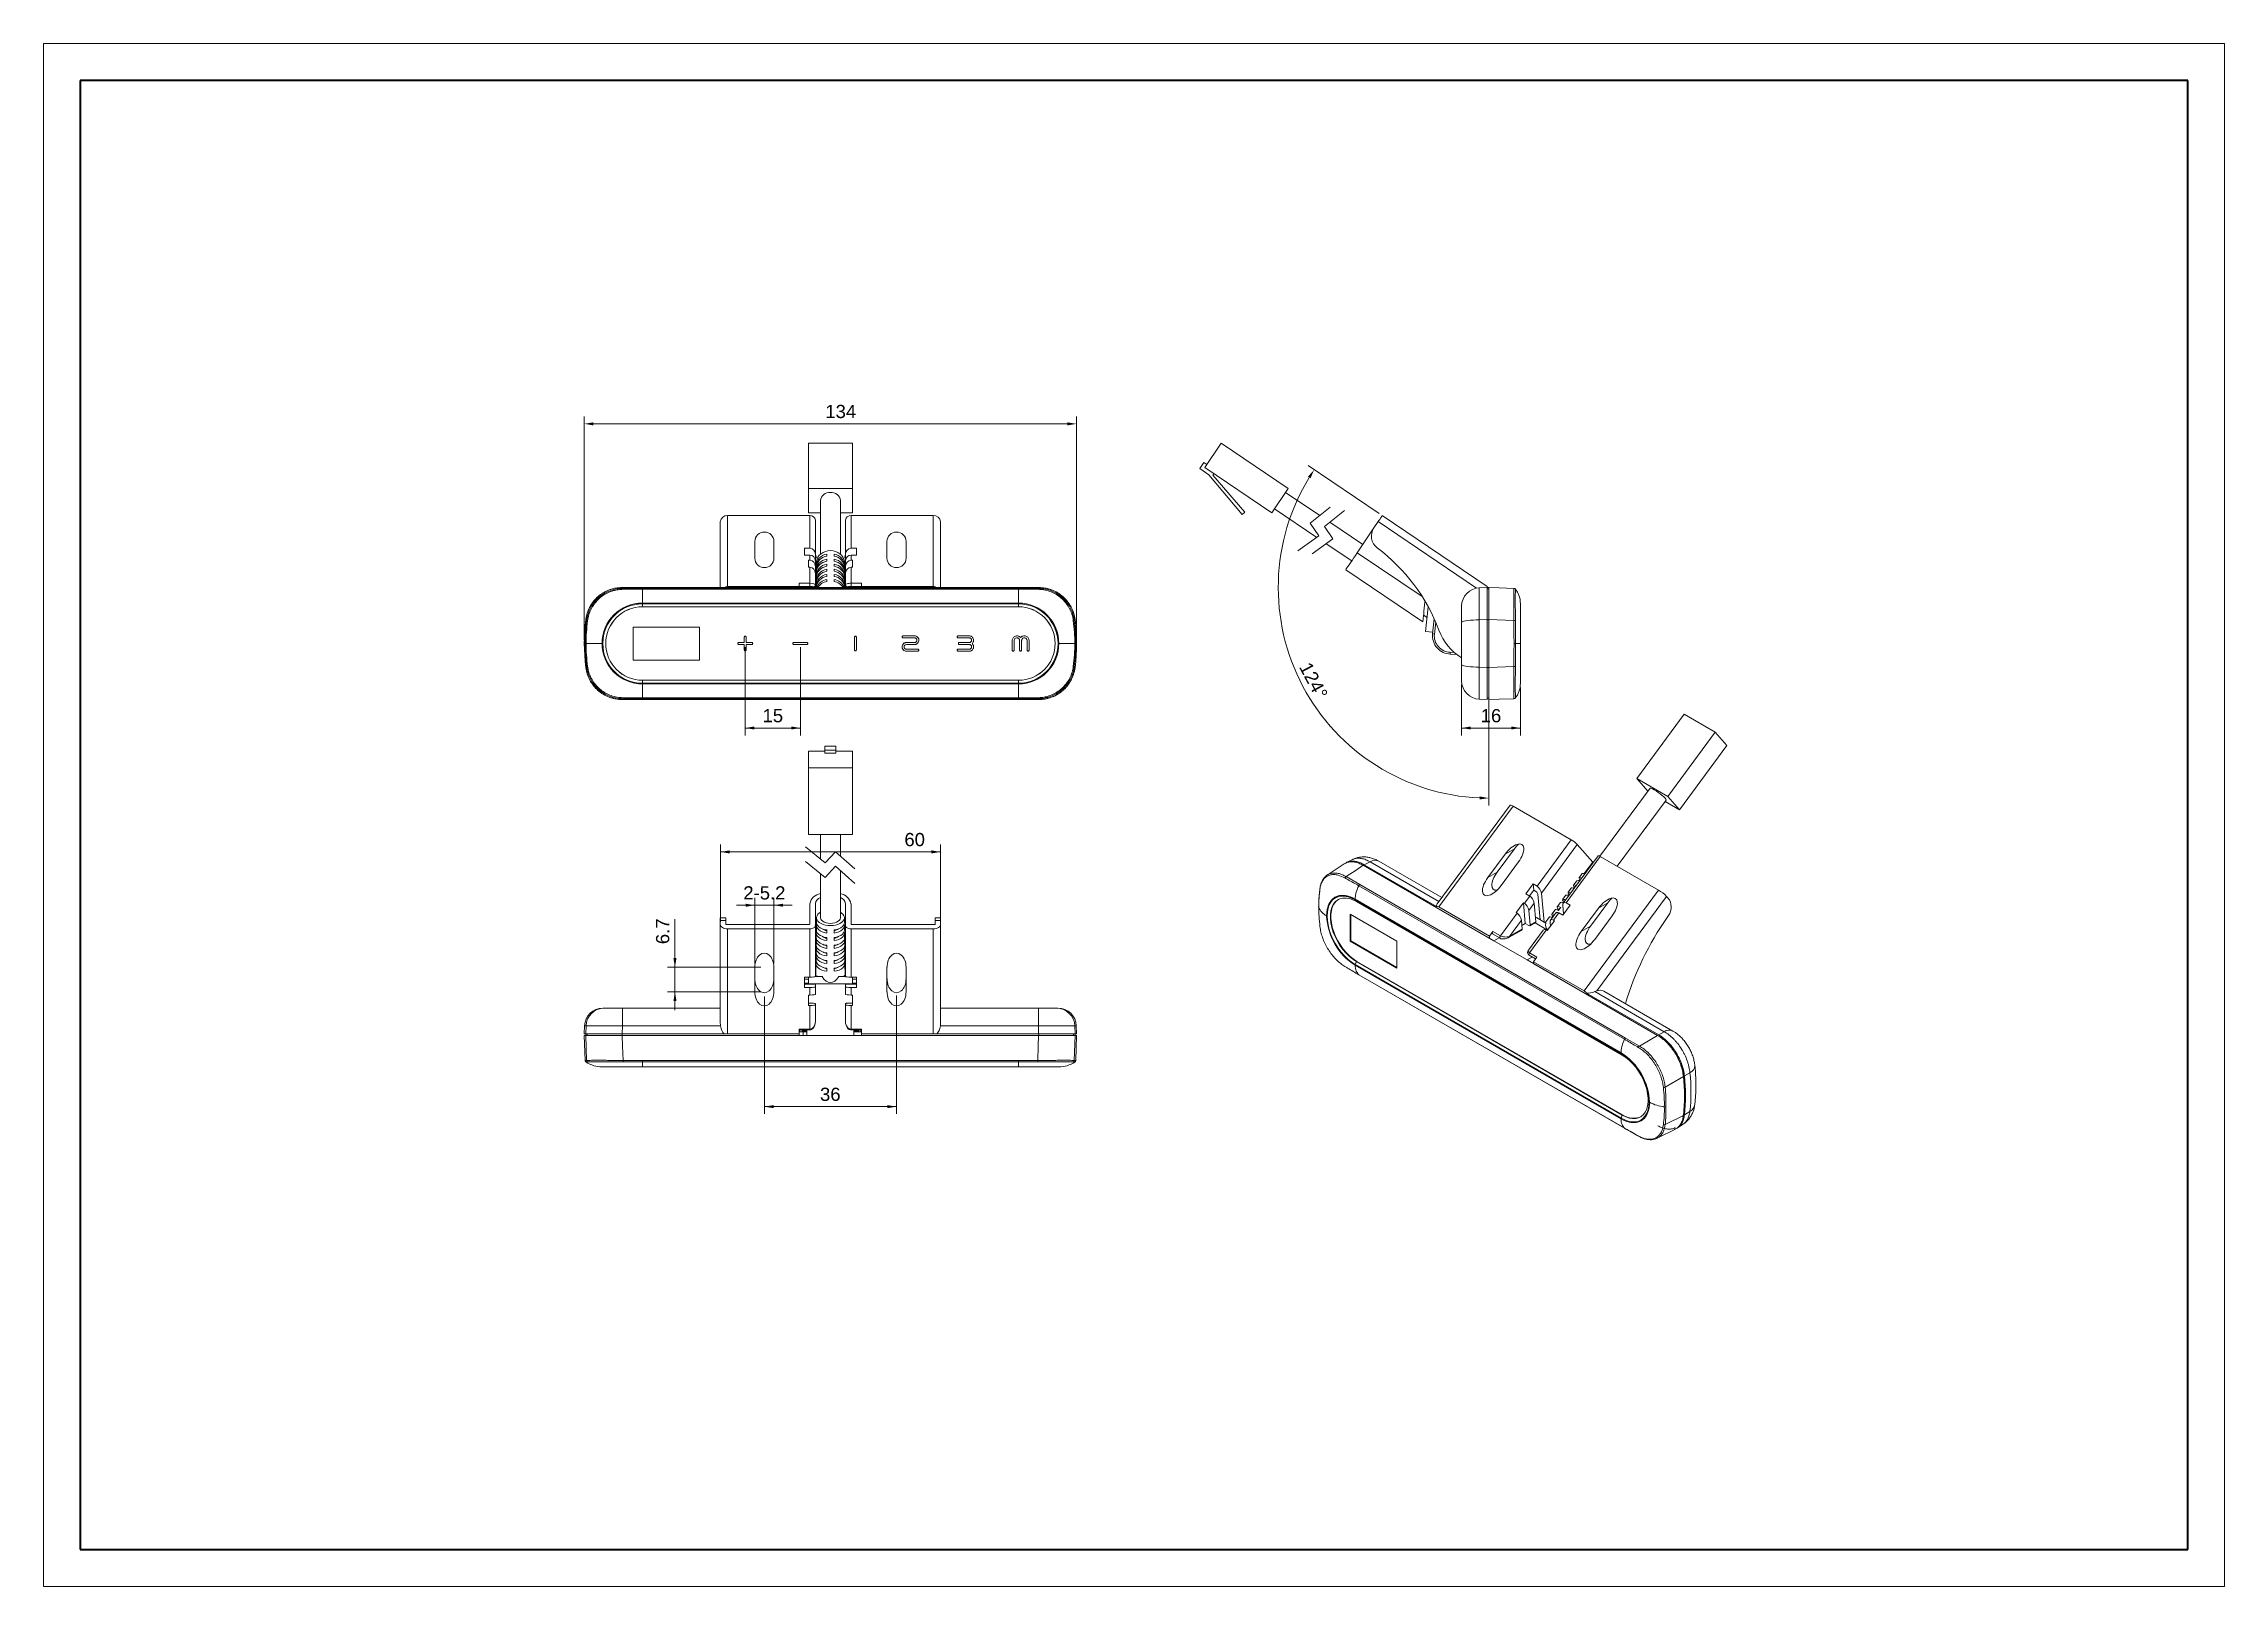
# Model space of a CAD drawing. Header units: millimetres. Extents: x -297 to 297, y -210 to 210.
import ezdxf

# ---------------------------------------------------------------- set-up
doc = ezdxf.new("R2010")
doc.units = ezdxf.units.MM
doc.layers.get('0').update_dxf_attribs({"lineweight": 20})
for name, color, linetype, lineweight in [('AM_5', 3, 'Continuous', 25), ('粗实线层', 7, 'Continuous', 35), ('细实线层', 7, 'Continuous', 18)]:
    doc.layers.add(name, color=color, linetype=linetype, lineweight=lineweight)
doc.styles.add('标准', font='')
doc.styles.get('标准').set_extended_font_data('arial')
doc.dimstyles.new('标准$0', dxfattribs={"dimscale": 1.5, "dimtxt": 2.4, "dimasz": 2.5, "dimexe": 2, "dimexo": 1, "dimgap": 1.5, "dimtad": 1, "dimdec": 1, "dimdsep": 46, "dimtxsty": '标准', "dimcen": 2.5, "dimdle": 5, "dimclre": 256, "dimclrt": 7, "dimadec": 0, "dimazin": 0, "dimtfac": 0.714286, "dimtdec": 1, "dimtmove": 0, "dimatfit": 3, "dimfxl": 0, "dimtolj": 1, "dimarcsym": 0})

msp = doc.modelspace()

# ---------------------------------------------------------------- texts
at = {"color": 7, "linetype": 'Continuous', "lineweight": 20, "insert": (48.92, 36.57), "char_height": 3.6, "width": 19.0372, "attachment_point": 5, "rotation": 298, "style": '标准'}
msp.add_mtext('124%%D', dxfattribs=at)
at = {"layer": 'AM_5', "color": 7, "insert": (-79.88, 109.83), "char_height": 3.6, "width": 15.1957, "attachment_point": 5, "style": '标准'}
msp.add_mtext('134', dxfattribs=at)

# ---------------------------------------------------------------- blocks, each defined once
blk = doc.blocks.new('*X4')
at = {"linetype": 'Continuous', "lineweight": 20}
for points in [[(-105.88, 23.68), (-103.38, 24.1), (-103.38, 23.27)], [(-90.88, 23.68), (-93.38, 24.1), (-93.38, 23.27)]]:
    blk.add_hatch(color=0, dxfattribs=at).paths.add_polyline_path(points, flags=0)
for p, q in [((-105.88, 45.68), (-105.88, 21.68)), ((-90.88, 45.68), (-90.88, 21.68))]:
    blk.add_line(p, q, dxfattribs=at)
at = {"color": 0, "linetype": 'Continuous', "lineweight": 20}
blk.add_line((-105.88, 23.68), (-90.88, 23.68), dxfattribs=at)
at = {"color": 7, "linetype": 'Continuous', "lineweight": 20, "insert": (-98.38, 27.02), "char_height": 3.6, "width": 9.6915, "attachment_point": 5, "style": '标准'}
blk.add_mtext('15', dxfattribs=at)
blk = doc.blocks.new('*X5')
at = {"linetype": 'Continuous', "lineweight": 20}
for points in [[(89.24, 23.68), (91.74, 24.1), (91.74, 23.27)], [(105.24, 23.68), (102.74, 24.1), (102.74, 23.27)]]:
    blk.add_hatch(color=0, dxfattribs=at).paths.add_polyline_path(points, flags=0)
for p, q in [((89.24, 35.51), (89.24, 21.68)), ((105.24, 34.68), (105.24, 21.68))]:
    blk.add_line(p, q, dxfattribs=at)
at = {"color": 0, "linetype": 'Continuous', "lineweight": 20}
blk.add_line((89.24, 23.68), (105.24, 23.68), dxfattribs=at)
at = {"color": 7, "linetype": 'Continuous', "lineweight": 20, "insert": (97.24, 27.02), "char_height": 3.6, "width": 9.6366, "attachment_point": 5, "style": '标准'}
blk.add_mtext('16', dxfattribs=at)
blk = doc.blocks.new('*X6')
at = {"linetype": 'Continuous', "lineweight": 20}
for points in [[(-100.68, -79.4), (-98.18, -78.98), (-98.18, -79.81)], [(-64.68, -79.4), (-67.18, -78.98), (-67.18, -79.81)]]:
    blk.add_hatch(color=0, dxfattribs=at).paths.add_polyline_path(points, flags=0)
for p, q in [((-100.68, -49.41), (-100.68, -81.4)), ((-64.68, -49.13), (-64.68, -81.4))]:
    blk.add_line(p, q, dxfattribs=at)
at = {"color": 0, "linetype": 'Continuous', "lineweight": 20}
blk.add_line((-100.68, -79.4), (-64.68, -79.4), dxfattribs=at)
at = {"color": 7, "linetype": 'Continuous', "lineweight": 20, "insert": (-82.72, -76.06), "char_height": 3.6, "width": 10.3061, "attachment_point": 5, "style": '标准'}
blk.add_mtext('36', dxfattribs=at)
blk = doc.blocks.new('*X7')
at = {"linetype": 'Continuous', "lineweight": 20}
for points in [[(-112.64, -10.05), (-110.14, -9.63), (-110.14, -10.47)], [(-52.68, -10.05), (-55.18, -9.63), (-55.18, -10.47)]]:
    blk.add_hatch(color=0, dxfattribs=at).paths.add_polyline_path(points, flags=0)
for p, q in [((-112.64, -29.07), (-112.64, -8.05)), ((-52.68, -28.85), (-52.68, -8.05))]:
    blk.add_line(p, q, dxfattribs=at)
at = {"color": 0, "linetype": 'Continuous', "lineweight": 20}
blk.add_line((-112.64, -10.05), (-52.68, -10.05), dxfattribs=at)
at = {"color": 7, "linetype": 'Continuous', "lineweight": 20, "insert": (-59.74, -6.71), "char_height": 3.6, "width": 10.3226, "attachment_point": 5, "style": '标准'}
blk.add_mtext('60', dxfattribs=at)
blk = doc.blocks.new('*X8')
at = {"linetype": 'Continuous', "lineweight": 20}
for points in [[(-103.28, -24.57), (-105.78, -24.15), (-105.78, -24.98)], [(-98.08, -24.57), (-95.58, -24.15), (-95.58, -24.98)]]:
    blk.add_hatch(color=0, dxfattribs=at).paths.add_polyline_path(points, flags=0)
for p, q in [((-103.28, -40.46), (-103.28, -22.57)), ((-98.08, -40.46), (-98.08, -22.57))]:
    blk.add_line(p, q, dxfattribs=at)
at = {"color": 0, "linetype": 'Continuous', "lineweight": 20}
blk.add_line((-108.28, -24.57), (-93.08, -24.57), dxfattribs=at)
at = {"color": 7, "linetype": 'Continuous', "lineweight": 20, "insert": (-100.68, -21.23), "char_height": 3.6, "width": 22.0939, "attachment_point": 5, "style": '标准'}
blk.add_mtext('2-5.2', dxfattribs=at)
blk = doc.blocks.new('*X9')
at = {"linetype": 'Continuous', "lineweight": 20}
for points in [[(-125.04, -41.46), (-124.62, -38.96), (-125.45, -38.96)], [(-125.04, -48.13), (-124.62, -50.63), (-125.45, -50.63)]]:
    blk.add_hatch(color=0, dxfattribs=at).paths.add_polyline_path(points, flags=0)
at = {"color": 0, "linetype": 'Continuous', "lineweight": 20}
blk.add_line((-125.04, -28.38), (-125.04, -53.13), dxfattribs=at)
at = {"linetype": 'Continuous', "lineweight": 20}
for p, q in [((-101.68, -41.46), (-127.04, -41.46)), ((-101.68, -48.13), (-127.04, -48.13))]:
    blk.add_line(p, q, dxfattribs=at)
at = {"color": 7, "linetype": 'Continuous', "lineweight": 20, "insert": (-128.37, -31.67), "char_height": 3.6, "width": 13.1433, "attachment_point": 5, "rotation": 90, "style": '标准'}
blk.add_mtext('6.7', dxfattribs=at)
blk = doc.blocks.new('$CAXA_FRAME_13B17AC1$')
at = {"layer": '粗实线层'}
for p, q in [((-287, 200), (-287, -200)), ((287, 200), (-287, 200)), ((287, -200), (287, 200)), ((-287, -200), (287, -200))]:
    blk.add_line(p, q, dxfattribs=at)
at = {"layer": '细实线层'}
for p, q in [((297, 210), (-297, 210)), ((-297, 210), (-297, -210)), ((297, -210), (297, 210)), ((-297, -210), (297, -210))]:
    blk.add_line(p, q, dxfattribs=at)

# ---------------------------------------------------------------- dimensions: what is measured, and where the dimension line sits
at = {"color": 7, "linetype": 'Continuous', "lineweight": 20}
for base, p1, p2, picture, middle in [((-90.88, 23.68), (-105.88, 46.68), (-90.88, 46.68), '*X4', (-98.38, 27.02)), ((105.24, 23.68), (89.24, 36.51), (105.24, 35.68), '*X5', (97.24, 27.02))]:
    dim = msp.add_linear_dim(base=base, p1=p1, p2=p2, dimstyle='标准$0', override={"dimscale": 1, "dimtxt": 3.6, "dimsah": 1, "dimtzin": 0}, dxfattribs=at)
    dim.commit()
    dim.dimension.update_dxf_attribs({"geometry": picture, "text_midpoint": middle})
for base, p1, p2, picture, middle in [((-52.68, -10.05), (-112.64, -30.07), (-52.68, -29.85), '*X7', (-59.74, -6.71)), ((-64.68, -79.4), (-100.68, -48.41), (-64.68, -48.13), '*X6', (-82.72, -76.06))]:
    dim = msp.add_linear_dim(base=base, p1=p1, p2=p2, dimstyle='标准$0', override={"dimscale": 1, "dimtxt": 3.6, "dimsah": 1, "dimtzin": 0}, dxfattribs=at)
    dim.commit()
    dim.dimension.update_dxf_attribs({"geometry": picture, "text_midpoint": middle, "dimtype": 160})
dim = msp.add_linear_dim(base=(-98.08, -24.57), p1=(-103.28, -41.46), p2=(-98.08, -41.46), text='2-<>', dimstyle='标准$0', override={"dimscale": 1, "dimtxt": 3.6, "dimsah": 1, "dimtzin": 0}, dxfattribs=at)
dim.commit()
dim.dimension.update_dxf_attribs({"geometry": '*X8', "text_midpoint": (-100.68, -21.23), "dimtype": 160})
dim = msp.add_linear_dim(base=(-125.04, -48.13), p1=(-100.68, -41.46), p2=(-100.68, -48.13), angle=270, dimstyle='标准$0', override={"dimscale": 1, "dimtxt": 3.6, "dimsah": 1, "dimtzin": 0}, dxfattribs=at)
dim.commit()
dim.dimension.update_dxf_attribs({"geometry": '*X9', "text_midpoint": (-128.37, -31.67), "dimtype": 160})

# ---------------------------------------------------------------- hatches: boundary and pattern name
at = {"linetype": 'Continuous'}
for points in [[(47.39, 92.14), (48.09, 91.69), (49.09, 94.01)], [(94.15, 5.06), (94.13, 4.23), (96.64, 4.59)]]:
    msp.add_hatch(color=7, dxfattribs=at).paths.add_polyline_path(points, flags=0)
at = {"layer": 'AM_5'}
for points in [[(-147.23, 106.9), (-147.23, 106.07), (-149.73, 106.49)], [(-18.14, 106.9), (-18.14, 106.07), (-15.64, 106.49)]]:
    msp.add_hatch(color=7, dxfattribs=at).paths.add_polyline_path(points, flags=0)

# ---------------------------------------------------------------- linework, layer by layer
at = {"color": 7, "linetype": 'Continuous', "lineweight": 20}
for p, q in [((-88.68, 101.2), (-76.68, 101.2)), ((-88.68, 101.2), (-88.68, 88.9)), ((-76.68, 101.2), (-76.68, 88.9)), ((19.29, 94.57), (23.76, 101.2)), ((23.76, 101.2), (42, 88.9)), ((19.02, 95.96), (17.9, 94.3)), ((19.85, 95.4), (19.02, 95.96)), ((17.9, 94.3), (20.39, 92.62)), ((19.29, 94.57), (37.53, 82.27)), ((20.39, 92.62), (29.44, 81.82)), ((21.5, 92.48), (21.78, 92.89)), ((30.21, 82.46), (21.5, 92.48)), ((-88.68, 88.9), (-76.68, 88.9)), ((-88.68, 82.27), (-88.68, 88.9)), ((-85.38, 85.59), (-85.38, 71.04)), ((-79.98, 71.04), (-79.98, 85.59)), ((-76.68, 88.9), (-76.68, 82.27)), ((37.53, 82.27), (42, 88.9)), ((38.26, 83.35), (49.76, 75.59)), ((50.62, 81.52), (41.28, 87.82)), ((53.46, 83.77), (48, 79.44)), ((-112.68, 61.93), (-112.68, 79.86)), ((-110.68, 81.51), (-110.68, 62.21)), ((-110.68, 81.51), (-88.28, 81.51)), ((-85.38, 82.27), (-88.68, 82.27)), ((-88.28, 72.64), (-88.28, 81.51)), ((-86.78, 80.27), (-86.78, 70.95)), ((-76.68, 82.27), (-79.98, 82.27)), ((-78.58, 70.95), (-78.58, 80.27)), ((-77.08, 81.51), (-77.08, 72.64)), ((-77.08, 81.51), (-54.68, 81.51)), ((-54.68, 62.21), (-54.68, 81.51)), ((-52.68, 79.86), (-52.68, 61.93)), ((29.44, 81.82), (30.21, 82.46)), ((48, 79.44), (50.36, 76.01)), ((57.31, 82.91), (51.85, 78.57)), ((51.85, 78.57), (54.2, 75.15)), ((62.31, 73.64), (53.3, 79.72)), ((60.8, 71.4), (65.35, 78.15)), ((65.35, 78.15), (66.5, 79.86)), ((93.32, 61.77), (66.5, 79.86)), ((67.62, 81.51), (96.24, 62.21)), ((-103.28, 74.44), (-103.28, 69.94)), ((-98.08, 69.94), (-98.08, 74.44)), ((-89.78, 72.64), (-88.28, 72.64)), ((-89.78, 72.64), (-89.78, 70.74)), ((-77.08, 72.64), (-75.58, 72.64)), ((-75.58, 70.74), (-75.58, 72.64)), ((-67.28, 74.44), (-67.28, 69.94)), ((-62.08, 69.94), (-62.08, 74.44)), ((50.36, 76.01), (44.65, 71.95)), ((54.2, 75.15), (48.49, 71.08)), ((52.36, 73.83), (59.29, 69.16)), ((78.5, 59.46), (60.8, 71.4)), ((-89.78, 70.74), (-88.28, 70.74)), ((-88.28, 69.34), (-88.68, 69.34)), ((-88.68, 67.44), (-88.68, 69.34)), ((-88.28, 67.44), (-88.68, 67.44)), ((-88.28, 69.34), (-88.28, 70.74)), ((-88.28, 63.1), (-88.28, 67.44)), ((-86.78, 69.05), (-86.78, 70.95)), ((-86.78, 69.05), (-86.78, 67.65)), ((-86.78, 67.65), (-86.78, 65.75)), ((-86.78, 65.75), (-86.78, 62.65)), ((-86.53, 66.06), (-86.55, 65.22)), ((-86.51, 67.45), (-86.52, 66.61)), ((-86.49, 68.85), (-86.5, 68.01)), ((-83.68, 70.48), (-83.68, 71.03)), ((-83.68, 69.1), (-83.68, 69.65)), ((-83.68, 67.72), (-83.68, 68.27)), ((-83.68, 66.34), (-83.68, 66.89)), ((-83.68, 64.96), (-83.68, 65.51)), ((-81.68, 71.03), (-81.68, 70.48)), ((-81.68, 69.65), (-81.68, 69.1)), ((-81.68, 68.27), (-81.68, 67.72)), ((-81.68, 66.89), (-81.68, 66.34)), ((-81.68, 65.51), (-81.68, 64.96)), ((-78.86, 68.01), (-78.87, 68.85)), ((-78.84, 66.61), (-78.85, 67.45)), ((-78.82, 65.22), (-78.83, 66.06)), ((-78.58, 70.95), (-78.58, 69.05)), ((-78.58, 67.65), (-78.58, 69.05)), ((-78.58, 65.75), (-78.58, 67.65)), ((-78.58, 62.65), (-78.58, 65.75)), ((-77.08, 70.74), (-77.08, 69.34)), ((-77.08, 70.74), (-75.58, 70.74)), ((-76.68, 69.34), (-77.08, 69.34)), ((-77.08, 67.44), (-77.08, 63.1)), ((-76.68, 67.44), (-77.08, 67.44)), ((-76.68, 69.34), (-76.68, 67.44)), ((57.67, 66.76), (78.68, 52.59)), ((-139.39, 61.93), (-89.08, 61.93)), ((-139.18, 61.7), (-133.87, 61.69)), ((-133.88, 61.51), (-133.88, 57.68)), ((-31.48, 61.51), (-133.88, 61.51)), ((-133.87, 61.69), (-31.49, 61.69)), ((-91.17, 62.21), (-110.68, 62.21)), ((-91.17, 62.21), (-91.17, 63.1)), ((-91.17, 63.1), (-88.28, 63.1)), ((-91.17, 61.93), (-91.17, 62.21)), ((-91.12, 62.02), (-91.17, 62.18)), ((-88.28, 62.18), (-91.17, 62.18)), ((-91.12, 61.93), (-91.12, 62.02)), ((-91.11, 62.02), (-91.11, 61.93)), ((-91.11, 62.01), (-88.68, 62.01)), ((-89.08, 61.93), (-76.28, 61.93)), ((-87.28, 62.07), (-88.68, 62.07)), ((-88.68, 62.07), (-88.68, 62.01)), ((-87.28, 62.01), (-88.68, 62.01)), ((-88.28, 63.1), (-88.28, 62.18)), ((-88.28, 62.01), (-88.28, 61.93)), ((-87.28, 62.07), (-87.28, 62.15)), ((-87.09, 62.01), (-87.28, 62.01)), ((-86.78, 62.65), (-86.78, 62.57)), ((-86.78, 62.57), (-86.78, 62.51)), ((-86.78, 62.51), (-86.78, 62.48)), ((-86.78, 61.93), (-86.78, 62.48)), ((-86.58, 63.26), (-86.59, 62.42)), ((-86.55, 64.66), (-86.57, 63.82)), ((-83.68, 63.58), (-83.68, 64.13)), ((-81.68, 64.13), (-81.68, 63.58)), ((-78.79, 63.82), (-78.81, 64.66)), ((-78.77, 62.42), (-78.79, 63.26)), ((-78.58, 62.57), (-78.58, 62.65)), ((-78.58, 62.51), (-78.58, 62.57)), ((-78.58, 62.48), (-78.58, 62.51)), ((-78.58, 62.48), (-78.58, 61.93)), ((-78.08, 62.01), (-78.27, 62.01)), ((-78.08, 62.15), (-78.08, 62.07)), ((-78.08, 62.07), (-76.68, 62.07)), ((-76.68, 62.01), (-78.08, 62.01)), ((-77.08, 63.1), (-74.2, 63.1)), ((-77.08, 63.1), (-77.08, 62.18)), ((-74.2, 62.18), (-77.08, 62.18)), ((-77.08, 61.93), (-77.08, 62.01)), ((-76.68, 62.07), (-76.68, 62.01)), ((-74.25, 62.01), (-76.68, 62.01)), ((-76.28, 61.93), (-25.97, 61.93)), ((-74.25, 62.02), (-74.2, 62.18)), ((-74.25, 62.02), (-74.25, 61.93)), ((-74.25, 61.93), (-74.25, 62.02)), ((-74.2, 63.1), (-74.19, 62.21)), ((-74.19, 62.21), (-74.19, 61.93)), ((-54.68, 62.21), (-74.19, 62.21)), ((-31.49, 61.69), (-26.18, 61.7)), ((-31.48, 61.51), (-31.48, 57.68)), ((94.06, 61.85), (96.24, 61.93)), ((96.24, 61.93), (96.24, 62.21)), ((96.24, 61.93), (96.24, 53.21)), ((96.24, 61.93), (96.64, 61.93)), ((96.24, 61.54), (96.64, 61.54)), ((96.64, 61.93), (96.64, 53.21)), ((96.64, 61.54), (96.64, 53.17)), ((-133.88, 57.68), (-31.48, 57.68)), ((-133.88, 57.48), (-31.48, 57.48)), ((-133.88, 57.48), (-133.88, 56.69)), ((-31.48, 56.69), (-133.88, 56.69)), ((-31.48, 56.68), (-133.88, 56.68)), ((-31.48, 57.48), (-31.48, 56.69)), ((78.87, 54.41), (79.81, 53.77)), ((79.41, 49.96), (80.12, 56.71)), ((89.24, 56.85), (89.24, 52.49)), ((105.24, 57.68), (105.24, 46.68)), ((-149.1, 52.92), (-149.3, 53.21)), ((-118.38, 51.18), (-136.38, 51.18)), ((-136.38, 51.18), (-136.38, 42.18)), ((-118.38, 42.18), (-118.38, 51.18)), ((-106.15, 48.44), (-106.15, 46.95)), ((-105.61, 46.95), (-105.61, 48.44)), ((-76.15, 48.44), (-76.15, 44.93)), ((-75.61, 44.93), (-75.61, 48.44)), ((-59.77, 48.78), (-62.91, 48.78)), ((-62.91, 48.24), (-59.77, 48.24)), ((-44.87, 48.78), (-47.91, 48.78)), ((-47.91, 48.24), (-44.87, 48.24)), ((-16.06, 53.21), (-16.26, 52.92)), ((79.41, 49.96), (81.39, 49.75)), ((81.35, 49.31), (81.78, 53.39)), ((82.17, 52.5), (81.83, 49.26)), ((89.24, 40.88), (89.24, 52.49)), ((96.24, 53.21), (94.06, 53.11)), ((94.06, 53.11), (94.06, 40.25)), ((96.24, 53.21), (96.24, 40.16)), ((96.24, 53.17), (96.64, 53.17)), ((96.64, 40.15), (96.64, 53.21)), ((103.45, 52.92), (96.64, 53.21)), ((-149.42, 46.68), (-149.42, 43.76)), ((-149.26, 46.68), (-144.88, 46.68)), ((-136.38, 42.18), (-118.38, 42.18)), ((-106.15, 46.95), (-107.64, 46.95)), ((-107.64, 46.41), (-106.15, 46.41)), ((-106.15, 46.41), (-106.15, 44.93)), ((-104.13, 46.95), (-105.61, 46.95)), ((-105.61, 46.41), (-104.13, 46.41)), ((-105.61, 44.93), (-105.61, 46.41)), ((-89.13, 46.95), (-92.64, 46.95)), ((-92.64, 46.41), (-89.13, 46.41)), ((-59.77, 46.95), (-61.99, 46.95)), ((-61.99, 46.41), (-59.77, 46.41)), ((-58.85, 45.13), (-61.99, 45.13)), ((-61.99, 44.59), (-58.85, 44.59)), ((-44.87, 45.13), (-47.91, 45.13)), ((-47.91, 44.59), (-44.87, 44.59)), ((-44.87, 46.95), (-47.57, 46.95)), ((-47.57, 46.41), (-44.87, 46.41)), ((-33.18, 47.49), (-33.18, 44.86)), ((-32.64, 44.86), (-32.64, 47.49)), ((-31.15, 47.49), (-31.15, 44.86)), ((-30.61, 44.86), (-30.61, 47.49)), ((-29.13, 47.49), (-29.13, 44.86)), ((-28.59, 44.86), (-28.59, 47.49)), ((-16.11, 46.68), (-20.48, 46.68)), ((86.15, 44.29), (87.27, 44.25)), ((87.91, 43.73), (86.15, 43.79)), ((103.93, 46.68), (105.24, 46.68)), ((105.24, 35.68), (105.24, 46.68)), ((-149.3, 40.15), (-149.1, 40.44)), ((-133.88, 36.68), (-31.48, 36.68)), ((-133.88, 36.68), (-31.48, 36.68)), ((-133.88, 36.68), (-133.88, 35.88)), ((-31.48, 35.88), (-133.88, 35.88)), ((-133.88, 35.68), (-31.48, 35.68)), ((-133.88, 35.68), (-133.88, 31.86)), ((-31.48, 36.68), (-31.48, 35.88)), ((-31.48, 35.68), (-31.48, 31.86)), ((-16.26, 40.44), (-16.06, 40.15)), ((89.24, 40.88), (89.24, 36.51)), ((94.06, 40.25), (96.24, 40.16)), ((96.24, 40.19), (96.64, 40.19)), ((96.24, 40.16), (96.24, 31.44)), ((96.64, 40.15), (103.45, 40.44)), ((96.64, 40.15), (96.64, 31.43)), ((-25.97, 31.43), (-139.39, 31.43)), ((-133.87, 31.67), (-139.18, 31.67)), ((-133.88, 31.86), (-31.48, 31.86)), ((-31.49, 31.67), (-133.87, 31.67)), ((-26.18, 31.67), (-31.49, 31.67)), ((96.24, 31.44), (94.06, 31.51)), ((96.24, 31.82), (96.64, 31.82)), ((149.82, 27.41), (136.92, 9.92)), ((149.82, 27.41), (158.31, 22.51)), ((-84.18, 17.63), (-84.18, 18.75)), ((-81.18, 18.75), (-84.18, 18.75)), ((-81.18, 17.63), (-81.18, 18.75)), ((158.31, 22.51), (145.41, 5.02)), ((161.47, 18.92), (148.57, 1.43)), ((158.31, 22.51), (161.47, 18.92)), ((-88.68, 17.36), (-88.68, 12.88)), ((-84.18, 17.36), (-88.68, 17.36)), ((-88.68, 12.88), (-76.68, 12.88)), ((-88.68, 12.88), (-88.68, -5.35)), ((-81.18, 17.63), (-84.18, 17.63)), ((-84.18, 16.8), (-84.18, 17.63)), ((-81.18, 16.8), (-84.18, 16.8)), ((-81.18, 16.8), (-81.18, 17.63)), ((-76.68, 17.36), (-81.18, 17.36)), ((-76.68, 12.88), (-76.68, 17.36)), ((-76.68, 12.88), (-76.68, -5.35)), ((140.57, 7.28), (126.91, -11.25)), ((136.92, 9.92), (145.41, 5.02)), ((139.97, 6.46), (136.92, 9.92)), ((102.43, 2.7), (82.59, -24.22)), ((103.25, 2.41), (83.02, -25.03)), ((103.25, 2.41), (119.09, -6.73)), ((131.62, -13.97), (144.92, 4.07)), ((148.57, 1.43), (144.65, 3.7)), ((145.41, 5.02), (148.57, 1.43)), ((-88.68, -5.35), (-76.68, -5.35)), ((-85.38, -5.35), (-85.38, -12.02)), ((-79.98, -11.16), (-79.98, -5.35)), ((-89.52, -8.69), (-84.09, -13.06)), ((-84.09, -13.06), (-81.27, -10.01)), ((-81.27, -10.01), (-76.04, -14.68)), ((101.07, -10.66), (96.35, -17.06)), ((103.6, -9.2), (98.88, -15.6)), ((101.07, -10.66), (103.6, -9.2)), ((109.79, -19.36), (119.09, -6.73)), ((120.75, -8.02), (110.97, -21.28)), ((126.4, -11.09), (116.9, -23.97)), ((127.01, -11.31), (117.71, -23.93)), ((120.75, -8.02), (124.98, -12.82)), ((127.01, -11.31), (142.85, -20.45)), ((-89.52, -12.63), (-84.09, -17)), ((-85.38, -15.96), (-85.38, -27.99)), ((-84.09, -17), (-81.27, -13.95)), ((-81.27, -13.95), (-76.04, -18.62)), ((-79.98, -27.99), (-79.98, -15.1)), ((57.29, -13.31), (52.63, -16.37)), ((57.76, -16.77), (61.47, -18.96)), ((59.51, -12.14), (57.89, -12.96)), ((62.7, -13.85), (61.96, -13.5)), ((62.43, -13.7), (98.01, -34.24)), ((96.81, -33.54), (62.7, -13.85)), ((62.7, -13.85), (62.7, -13.86)), ((64.3, -12.74), (62.71, -13.54)), ((82.35, -24.88), (62.71, -13.54)), ((83.06, -23.57), (64.3, -12.74)), ((83.86, -22.49), (66.67, -12.57)), ((96.35, -17.06), (98.88, -15.6)), ((100.03, -19.19), (104.75, -12.79)), ((121.19, -17.95), (121.43, -17.63)), ((122.1, -15.91), (121.21, -17.1)), ((122.66, -15.97), (124.98, -12.82)), ((124.98, -12.82), (125.06, -12.91)), ((55.77, -22.95), (55.67, -23.01)), ((60.25, -22.93), (132.66, -64.73)), ((60.25, -23.1), (132.66, -64.9)), ((60.25, -23.1), (60.57, -23.56)), ((132.98, -65.36), (60.57, -23.56)), ((133.61, -61.06), (61.2, -19.26)), ((61.47, -18.96), (133.87, -60.75)), ((106.33, -24.04), (107.79, -22.06)), ((108.72, -18.74), (106.73, -21.44)), ((106.73, -21.44), (107.79, -22.06)), ((108.89, -20.49), (107.75, -22.03)), ((108.72, -18.74), (109.79, -19.36)), ((108.89, -20.49), (108.72, -18.74)), ((108.89, -20.49), (109.6, -20.89)), ((109.99, -21.53), (110.67, -28.54)), ((111.73, -29.15), (110.97, -21.28)), ((117.65, -21.84), (116.76, -23.02)), ((116.81, -23.9), (117.02, -23.61)), ((119.13, -19.86), (118.24, -21.05)), ((118.27, -21.91), (118.49, -21.62)), ((120.61, -17.89), (119.72, -19.07)), ((119.73, -19.93), (119.96, -19.62)), ((122.62, -47.89), (142.85, -20.45)), ((145.06, -22.16), (126.1, -47.88)), ((145.06, -22.16), (145.87, -23.08)), ((-111.18, -28.02), (-112.68, -28.02)), ((-112.68, -28.71), (-112.68, -28.02)), ((-112.68, -28.71), (-112.68, -29.85)), ((-111.18, -28.71), (-112.68, -28.71)), ((-111.18, -28.02), (-111.18, -28.71)), ((-111.18, -28.71), (-111.18, -29.85)), ((-88.28, -24.15), (-88.28, -29.57)), ((-86.78, -30.13), (-86.78, -24.15)), ((-86.49, -27.98), (-86.5, -29.22)), ((-78.86, -29.22), (-78.87, -27.98)), ((-78.58, -24.15), (-78.58, -30.13)), ((-77.08, -29.57), (-77.08, -24.15)), ((-52.68, -28.02), (-54.18, -28.02)), ((-54.18, -28.71), (-54.18, -28.02)), ((-54.18, -28.71), (-54.18, -29.85)), ((-52.68, -28.71), (-54.18, -28.71)), ((-52.68, -28.02), (-52.68, -28.71)), ((-52.68, -29.85), (-52.68, -28.71)), ((71.63, -34.32), (58.91, -26.98)), ((58.91, -26.98), (58.91, -34.32)), ((59.05, -27.06), (59.05, -34.24)), ((96.81, -33), (83.02, -25.03)), ((99.79, -32.92), (104.34, -26.74)), ((105.53, -28.66), (102.28, -33.07)), ((104.06, -26.58), (106.05, -23.87)), ((104.34, -26.74), (104.06, -26.58)), ((105.53, -28.66), (105.76, -31.12)), ((105.66, -30.06), (106.59, -29.54)), ((106.33, -24.04), (106.05, -23.87)), ((106.59, -29.54), (106.05, -23.87)), ((107.58, -30.12), (106.59, -29.54)), ((108.98, -23.98), (107.52, -25.96)), ((107.52, -25.96), (107.9, -29.93)), ((107.82, -30.15), (109.39, -29.27)), ((107.9, -29.93), (109.47, -29.06)), ((109.47, -29.06), (108.98, -23.98)), ((109.24, -29.36), (112.65, -31.32)), ((109.59, -27.92), (109.37, -28.07)), ((109.59, -27.92), (112.21, -29.43)), ((113.2, -27.76), (112.03, -29.32)), ((114.54, -28.77), (112.54, -31.47)), ((113.41, -30.3), (113.32, -29.3)), ((114.9, -26.67), (113.44, -28.66)), ((114.68, -25.79), (113.79, -26.97)), ((113.89, -27.86), (114.08, -27.59)), ((115.71, -26.63), (114.25, -28.61)), ((114.54, -28.77), (114.25, -28.61)), ((116.16, -23.81), (115.27, -25)), ((115.35, -25.88), (115.55, -25.6)), ((115.71, -26.63), (116.77, -27.24)), ((116.77, -27.24), (118.77, -24.54)), ((116.77, -24.62), (116.99, -26.94)), ((117.71, -23.93), (118.77, -24.54)), ((126.53, -25.36), (121.81, -31.76)), ((129.06, -23.9), (124.34, -30.3)), ((125.49, -33.88), (130.2, -27.48)), ((126.53, -25.36), (129.06, -23.9)), ((-112.68, -56.67), (-112.68, -29.85)), ((-88.78, -29.85), (-111.18, -29.85)), ((-110.68, -30.97), (-88.28, -30.97)), ((-110.68, -30.97), (-110.68, -59.59)), ((-88.28, -44.13), (-88.28, -30.97)), ((-86.78, -30.13), (-86.78, -43.96)), ((-86.55, -34.19), (-86.57, -35.44)), ((-86.53, -32.12), (-86.55, -33.36)), ((-86.51, -30.05), (-86.52, -31.29)), ((-83.68, -32.13), (-83.68, -31.29)), ((-83.68, -34.21), (-83.68, -33.38)), ((-83.68, -36.3), (-83.68, -35.47)), ((-81.68, -31.29), (-81.68, -32.13)), ((-81.68, -33.38), (-81.68, -34.21)), ((-81.68, -35.47), (-81.68, -36.3)), ((-78.84, -31.29), (-78.85, -30.05)), ((-78.82, -33.36), (-78.83, -32.12)), ((-78.79, -35.44), (-78.81, -34.19)), ((-78.58, -43.96), (-78.58, -30.13)), ((-77.08, -30.97), (-54.68, -30.97)), ((-77.08, -30.97), (-77.08, -44.13)), ((-54.18, -29.85), (-76.58, -29.85)), ((-54.68, -59.59), (-54.68, -30.97)), ((-52.68, -29.85), (-52.68, -56.67)), ((59.05, -34.24), (58.91, -34.32)), ((58.91, -34.32), (71.63, -41.67)), ((59.05, -34.24), (71.63, -41.51)), ((71.63, -41.67), (71.63, -34.32)), ((96.81, -33), (97.75, -31.74)), ((96.81, -33.54), (96.81, -33)), ((96.81, -33.55), (96.81, -33.54)), ((97.69, -32.39), (99.73, -33.57)), ((97.75, -31.74), (99.79, -32.92)), ((99.46, -33.42), (98.01, -34.24)), ((98.01, -34.24), (107.06, -39.46)), ((102.17, -33.3), (105.68, -31.34)), ((102.28, -33.07), (105.76, -31.12)), ((111.45, -31.36), (107.44, -36.8)), ((112.26, -31.31), (107.71, -37.49)), ((112.54, -31.47), (112.26, -31.31)), ((121.81, -31.76), (124.34, -30.3)), ((-103.28, -41.46), (-103.28, -48.13)), ((-98.08, -48.13), (-98.08, -41.46)), ((-86.62, -40.41), (-86.65, -43.63)), ((-86.6, -38.34), (-86.61, -39.58)), ((-86.58, -36.27), (-86.59, -37.51)), ((-83.68, -38.38), (-83.68, -37.55)), ((-83.68, -40.47), (-83.68, -39.64)), ((-81.68, -37.55), (-81.68, -38.38)), ((-81.68, -39.64), (-81.68, -40.47)), ((-78.77, -37.51), (-78.79, -36.27)), ((-78.75, -39.58), (-78.76, -38.34)), ((-78.71, -43.63), (-78.74, -40.41)), ((-67.28, -41.46), (-67.28, -48.13)), ((-62.08, -48.13), (-62.08, -41.46)), ((60.57, -39.9), (60.25, -40.73)), ((132.66, -82.53), (60.25, -40.73)), ((60.25, -40.9), (132.66, -82.7)), ((60.68, -39.84), (60.57, -39.9)), ((60.57, -39.9), (132.98, -81.7)), ((60.67, -39.84), (133.08, -81.64)), ((108.5, -38.63), (107.06, -39.46)), ((107.06, -39.46), (142.63, -60)), ((107.65, -38.14), (109.39, -39.15)), ((107.71, -37.49), (109.75, -38.67)), ((108.82, -40.33), (108.69, -40.41)), ((109.75, -38.67), (108.82, -39.93)), ((108.82, -39.93), (108.82, -40.48)), ((122.62, -47.89), (108.82, -39.93)), ((142.93, -60.17), (108.82, -40.48)), ((108.82, -40.48), (108.82, -40.48)), ((-89.78, -44.13), (-88.28, -44.13)), ((-89.78, -44.13), (-89.78, -46.95)), ((-88.68, -44.67), (-89.78, -44.67)), ((-88.68, -44.7), (-89.78, -44.7)), ((-88.68, -45.76), (-89.78, -45.76)), ((-89.78, -46.03), (-87.09, -46.03)), ((-89.78, -46.95), (-88.28, -46.95)), ((-89.01, -45.99), (-89.01, -46.03)), ((-89.01, -45.99), (-76.35, -45.99)), ((-88.68, -44.13), (-88.68, -45.99)), ((-88.28, -49.02), (-88.28, -46.95)), ((-86.85, -44.01), (-84.98, -44.01)), ((-86.64, -42.76), (-86.78, -42.76)), ((-86.78, -46.08), (-86.78, -46.77)), ((-86.78, -46.77), (-86.78, -48.84)), ((-83.68, -42.55), (-83.68, -41.72)), ((-81.68, -41.72), (-81.68, -42.55)), ((-80.38, -44.01), (-78.51, -44.01)), ((-78.58, -42.76), (-78.72, -42.76)), ((-78.58, -46.77), (-78.58, -46.08)), ((-78.58, -48.84), (-78.58, -46.77)), ((-78.27, -46.03), (-75.58, -46.03)), ((-77.08, -44.13), (-75.58, -44.13)), ((-77.08, -46.95), (-77.08, -49.02)), ((-77.08, -46.95), (-75.58, -46.95)), ((-76.68, -44.13), (-76.68, -45.99)), ((-75.58, -44.67), (-76.68, -44.67)), ((-75.58, -44.7), (-76.68, -44.7)), ((-75.58, -45.76), (-76.68, -45.76)), ((-76.35, -45.99), (-76.35, -46.03)), ((-75.58, -46.95), (-75.58, -44.13)), ((61.2, -43.47), (133.61, -85.27)), ((61.22, -43.48), (133.65, -85.29)), ((-144.65, -52.59), (-144.29, -52.59)), ((-139.33, -57.41), (-139.33, -52.59)), ((-139.33, -52.59), (-112.68, -52.59)), ((-88.28, -49.02), (-88.68, -49.02)), ((-88.68, -51.83), (-88.68, -49.02)), ((-87.28, -51.27), (-88.68, -51.27)), ((-88.28, -51.83), (-88.68, -51.83)), ((-88.28, -58.27), (-88.28, -51.83)), ((-86.78, -51.66), (-86.78, -51.32)), ((-86.78, -51.66), (-86.78, -56.25)), ((-78.58, -51.32), (-78.58, -51.66)), ((-78.58, -56.25), (-78.58, -51.66)), ((-78.08, -51.27), (-76.68, -51.27)), ((-76.68, -49.02), (-77.08, -49.02)), ((-77.08, -51.83), (-77.08, -58.27)), ((-76.68, -51.83), (-77.08, -51.83)), ((-76.68, -49.02), (-76.68, -51.83)), ((-52.68, -52.59), (-26.03, -52.59)), ((-26.03, -57.41), (-26.03, -52.59)), ((-21.08, -52.59), (-20.71, -52.59)), ((142.92, -59.84), (123.28, -48.51)), ((144.41, -58.99), (125.53, -48.09)), ((146.79, -58.81), (127.94, -47.94)), ((-149.65, -57.41), (-149.73, -59.59)), ((-149.24, -57.41), (-149.65, -57.41)), ((-149.31, -59.59), (-149.24, -57.41)), ((-139.33, -57.41), (-139.4, -59.59)), ((-112.62, -57.41), (-139.33, -57.41)), ((-91.17, -58.27), (-88.28, -58.27)), ((-91.17, -59.59), (-91.17, -58.27)), ((-91.17, -58.49), (-88.28, -58.49)), ((-90.99, -58.79), (-91.17, -58.79)), ((-91.17, -58.99), (-90.08, -58.99)), ((-90.99, -58.49), (-90.99, -58.99)), ((-90.37, -58.49), (-90.37, -58.99)), ((-89.07, -58.79), (-90.37, -58.79)), ((-90.08, -58.99), (-89.08, -58.99)), ((-90.08, -59.99), (-90.08, -58.99)), ((-89.07, -58.49), (-89.08, -59.99)), ((-88.28, -58.27), (-88.28, -58.49)), ((-77.08, -58.27), (-74.2, -58.27)), ((-77.08, -58.27), (-77.08, -58.49)), ((-77.08, -58.49), (-74.19, -58.49)), ((-76.29, -58.49), (-76.28, -59.99)), ((-74.99, -58.79), (-76.29, -58.79)), ((-76.29, -58.99), (-74.19, -58.99)), ((-74.99, -58.49), (-74.99, -58.99)), ((-74.37, -58.49), (-74.37, -58.99)), ((-74.19, -58.79), (-74.37, -58.79)), ((-74.2, -58.27), (-74.19, -59.59)), ((-26.03, -57.41), (-52.74, -57.41)), ((-25.97, -59.59), (-26.03, -57.41)), ((-16.12, -57.41), (-16.05, -59.59)), ((-15.71, -57.41), (-16.12, -57.41)), ((-15.64, -59.59), (-15.71, -57.41)), ((142.92, -59.84), (144.41, -58.99)), ((-149.31, -59.59), (-149.73, -59.59)), ((-149.72, -59.99), (-149.48, -66.88)), ((-149.72, -59.99), (-149.3, -59.99)), ((-149.34, -59.59), (-149.34, -59.99)), ((-149.1, -66.8), (-149.3, -59.99)), ((-148.92, -59.59), (-148.92, -59.99)), ((-139.41, -59.59), (-139.41, -59.99)), ((-139.39, -59.99), (-139.41, -59.99)), ((-111.62, -59.59), (-139.4, -59.59)), ((-139.39, -59.99), (-89.08, -59.99)), ((-111.62, -59.59), (-110.68, -59.59)), ((-91.17, -59.59), (-110.68, -59.59)), ((-91.18, -59.99), (-91.17, -59.59)), ((-89.08, -59.99), (-76.28, -59.99)), ((-76.28, -59.99), (-25.97, -59.99)), ((-54.68, -59.59), (-74.19, -59.59)), ((-74.19, -59.59), (-74.19, -59.99)), ((-54.68, -59.59), (-53.74, -59.59)), ((-25.97, -59.59), (-53.74, -59.59)), ((-25.95, -59.99), (-25.97, -59.99)), ((-25.95, -59.59), (-25.95, -59.99)), ((-16.44, -59.59), (-16.44, -59.99)), ((-16.06, -59.99), (-16.26, -66.8)), ((-16.06, -59.99), (-15.64, -59.99)), ((-15.64, -59.59), (-16.05, -59.59)), ((-16.02, -59.99), (-16.02, -59.59)), ((-15.88, -66.88), (-15.64, -59.99)), ((132.66, -64.9), (132.98, -65.36)), ((133.87, -60.75), (137.66, -62.9)), ((-133.88, -68.59), (-144.88, -68.59)), ((-139.18, -66.81), (-133.87, -66.87)), ((-31.48, -67.24), (-133.88, -67.24)), ((-133.88, -67.24), (-133.88, -68.59)), ((-133.88, -68.59), (-31.48, -68.59)), ((-133.87, -66.87), (-31.49, -66.87)), ((-31.49, -66.87), (-26.18, -66.81)), ((-31.48, -67.24), (-31.48, -68.59)), ((-31.48, -68.59), (-20.48, -68.59)), ((149.64, -71.17), (144.68, -74.1)), ((151.42, -70.17), (149.93, -71.01)), ((132.98, -81.7), (132.66, -82.53)), ((138.08, -82.13), (138.18, -82.07)), ((144.68, -84.3), (149.64, -81.83)), ((149.51, -82.16), (149.66, -81.48)), ((149.93, -81.66), (151.42, -80.68)), ((142.5, -87.98), (147.45, -85.49)), ((148.07, -85.13), (149.6, -84.13))]:
    msp.add_line(p, q, dxfattribs=at)
at = {"color": 7, "linetype": 'Continuous', "lineweight": 15}
for p, q in [((66.79, 82.07), (47.43, 95.13)), ((96.64, 39.15), (96.64, 2.59))]:
    msp.add_line(p, q, dxfattribs=at)
at = {"color": 7, "linetype": 'Continuous', "lineweight": 20}
for points in [[(66.5, 79.86), (66.72, 80.18), (66.93, 80.49), (67.12, 80.78), (67.29, 81.03), (67.43, 81.23), (67.54, 81.39), (67.6, 81.48), (67.62, 81.51)], [(-78.87, 68.85), (-78.89, 69.1), (-79.02, 69.67), (-79.27, 70.22), (-79.64, 70.71), (-80.12, 71.14), (-80.68, 71.49), (-81.31, 71.75), (-81.98, 71.91), (-82.68, 71.97), (-83.38, 71.91), (-84.06, 71.75), (-84.69, 71.49), (-85.25, 71.14), (-85.72, 70.71), (-86.09, 70.22), (-86.34, 69.67), (-86.47, 69.1), (-86.49, 68.85)], [(57.67, 66.76), (57.71, 66.81), (57.82, 66.98), (58.01, 67.26), (58.27, 67.64), (58.58, 68.12), (58.96, 68.67), (59.38, 69.29), (59.83, 69.96), (60.31, 70.67), (60.8, 71.4)], [(-139.39, 61.93), (-139.3, 61.83), (-139.18, 61.7)], [(-26.18, 61.7), (-26.06, 61.83), (-25.97, 61.93)], [(96.64, 61.93), (99.47, 61.83), (103.46, 61.7)], [(79.27, 58.21), (79.24, 58), (79.15, 57.12), (79.06, 56.27), (78.98, 55.48), (78.9, 54.76), (78.84, 54.13), (78.78, 53.59), (78.74, 53.16), (78.7, 52.84), (78.68, 52.65), (78.68, 52.59)], [(94.06, 53.11), (93.22, 53.1), (92.4, 53.07), (91.64, 53.02), (90.95, 52.96), (90.36, 52.88), (89.88, 52.79), (89.53, 52.7), (89.31, 52.59), (89.24, 52.49)], [(94.06, 40.25), (93.22, 40.27), (92.4, 40.3), (91.64, 40.34), (90.95, 40.41), (90.36, 40.48), (89.88, 40.57), (89.53, 40.67), (89.31, 40.77), (89.24, 40.88)], [(-139.18, 31.67), (-139.3, 31.53), (-139.39, 31.43)], [(-25.97, 31.43), (-26.06, 31.53), (-26.18, 31.67)], [(103.46, 31.67), (99.47, 31.53), (96.64, 31.43)], [(140.57, 7.28), (140.64, 7.31), (140.87, 7.28), (141.22, 7.13), (141.68, 6.89)], [(141.68, 6.89), (142.21, 6.56), (142.78, 6.17), (143.34, 5.75), (143.87, 5.33), (144.32, 4.92), (144.66, 4.57), (144.87, 4.3), (144.94, 4.12), (144.92, 4.07)], [(62.43, -13.7), (60.49, -14.98), (57.76, -16.77)], [(121.89, -17.2), (121.66, -17.11), (121.34, -17.05), (121.2, -17.12), (121.22, -17.31), (121.42, -17.62), (121.51, -17.72)], [(60.25, -22.93), (59.41, -22.5), (58.67, -22.21), (58.04, -22.03), (57.56, -21.93), (57.08, -21.88), (56.63, -21.88), (56.12, -21.92), (55.63, -22.02), (55.17, -22.18), (54.74, -22.39), (53.96, -23), (53.32, -23.83), (53.1, -24.24), (52.92, -24.69), (52.76, -25.17), (52.6, -25.87), (52.5, -26.63), (52.47, -27.42)], [(60.25, -22.93), (58.73, -22.23), (57.27, -21.9), (55.93, -21.95), (54.75, -22.39), (53.78, -23.19), (53.06, -24.33), (52.62, -25.76), (52.47, -27.42)], [(60.25, -40.73), (59.25, -40.08), (58.27, -39.29), (57.33, -38.38), (56.43, -37.35), (55.6, -36.23), (54.85, -35.03), (54.19, -33.79), (53.64, -32.51), (53.19, -31.22), (52.87, -29.94), (52.68, -28.7), (52.61, -27.51), (52.68, -26.39), (52.87, -25.37), (53.19, -24.47), (53.64, -23.69), (54.19, -23.05), (54.85, -22.56), (55.6, -22.24), (56.43, -22.07), (57.33, -22.08), (58.27, -22.26), (59.25, -22.6), (60.25, -23.1)], [(60.57, -23.56), (59.61, -23.08), (58.66, -22.76), (57.75, -22.61), (56.9, -22.62), (56.11, -22.81), (55.4, -23.17), (54.79, -23.68), (54.29, -24.34), (53.9, -25.14), (53.64, -26.07), (53.51, -27.1), (53.51, -28.21), (53.64, -29.39), (53.9, -30.62), (54.29, -31.86), (54.79, -33.1), (55.4, -34.32), (56.11, -35.49), (56.9, -36.59), (57.75, -37.6), (58.66, -38.5), (59.61, -39.27), (60.57, -39.9)], [(55.82, -22.93), (55.51, -23.11), (54.9, -23.63), (54.4, -24.29), (54.01, -25.09), (53.75, -26.01), (53.62, -27.04), (53.62, -28.15), (53.75, -29.33), (54.01, -30.56), (54.4, -31.8), (54.9, -33.04), (55.51, -34.26), (56.21, -35.43), (57, -36.53), (57.86, -37.53), (58.77, -38.43), (59.71, -39.2), (60.67, -39.84)], [(117.5, -23.15), (117.26, -23.05), (116.94, -22.97), (116.77, -23.01), (116.75, -23.15), (116.87, -23.4), (117.1, -23.7)], [(118.38, -21.96), (118.14, -21.87), (117.83, -21.79), (117.66, -21.83), (117.65, -21.84)], [(118.97, -21.17), (118.73, -21.08), (118.42, -21), (118.25, -21.04), (118.23, -21.18), (118.35, -21.43), (118.57, -21.71)], [(119.84, -19.98), (119.62, -19.89), (119.31, -19.82), (119.14, -19.85), (119.13, -19.86)], [(120.43, -19.18), (120.21, -19.1), (119.9, -19.03), (119.74, -19.06), (119.71, -19.21), (119.84, -19.45), (120.04, -19.71)], [(-88.28, -29.57), (-88.29, -29.63), (-88.32, -29.68), (-88.37, -29.73), (-88.43, -29.77), (-88.5, -29.81), (-88.59, -29.83), (-88.68, -29.85), (-88.78, -29.85)], [(-83.68, -32.13), (-84.35, -31.99), (-84.96, -31.78), (-85.49, -31.52), (-85.93, -31.2), (-86.25, -30.84), (-86.44, -30.46), (-86.51, -30.06), (-86.44, -29.66), (-86.43, -29.63)], [(-83.68, -31.29), (-84.35, -31.16), (-84.96, -30.95), (-85.49, -30.68), (-85.92, -30.37), (-86.24, -30.01), (-86.44, -29.63), (-86.5, -29.23), (-86.5, -29.22)], [(-79.98, -26.49), (-79.64, -26.71), (-79.27, -27.04), (-79.02, -27.41), (-78.89, -27.79), (-78.89, -28.19), (-79.02, -28.57), (-79.27, -28.94), (-79.64, -29.27), (-80.12, -29.56), (-80.68, -29.8), (-81.31, -29.97), (-81.98, -30.08), (-82.68, -30.12), (-83.38, -30.08), (-84.06, -29.97), (-84.69, -29.8), (-85.25, -29.56), (-85.72, -29.27), (-86.09, -28.94), (-86.34, -28.57), (-86.47, -28.19), (-86.47, -27.79), (-86.34, -27.41), (-86.09, -27.04), (-85.72, -26.71), (-85.38, -26.49)], [(-85.38, -27.99), (-85.31, -28.32), (-85.11, -28.64), (-84.79, -28.93), (-84.36, -29.17), (-83.85, -29.35), (-83.28, -29.46), (-82.68, -29.5), (-82.08, -29.46), (-81.51, -29.35), (-81, -29.17), (-80.57, -28.93), (-80.25, -28.64), (-80.05, -28.32), (-79.98, -27.99)], [(-81.68, -31.29), (-81.01, -31.16), (-80.41, -30.95), (-79.88, -30.68), (-79.44, -30.37), (-79.12, -30.01), (-78.93, -29.63), (-78.86, -29.23), (-78.86, -29.22)], [(-81.68, -32.13), (-81.01, -31.99), (-80.4, -31.78), (-79.87, -31.52), (-79.44, -31.2), (-79.12, -30.84), (-78.92, -30.46), (-78.85, -30.06), (-78.92, -29.66), (-78.93, -29.63)], [(-76.58, -29.85), (-76.68, -29.85), (-76.77, -29.83), (-76.86, -29.81), (-76.93, -29.77), (-77, -29.73), (-77.04, -29.68), (-77.07, -29.63), (-77.08, -29.57)], [(114, -27.91), (113.71, -27.79), (113.39, -27.71), (113.21, -27.75), (113.2, -27.76)], [(114.58, -27.12), (114.3, -27), (113.98, -26.92), (113.8, -26.96), (113.78, -27.1), (113.9, -27.36), (114.16, -27.68)], [(115.63, -26.01), (115.19, -25.82), (114.87, -25.74), (114.69, -25.77), (114.68, -25.79)], [(116.22, -25.21), (115.78, -25.03), (115.46, -24.95), (115.29, -24.98), (115.26, -25.13), (115.39, -25.38), (115.66, -25.72), (115.72, -25.79)], [(115.63, -26.01), (116.01, -25.49), (116.22, -25.21)], [(116.92, -23.94), (116.66, -23.84), (116.35, -23.76), (116.18, -23.8), (116.16, -23.81)], [(-112.68, -29.85), (-112.64, -30.07), (-112.53, -30.28), (-112.34, -30.48), (-112.1, -30.64), (-111.79, -30.78), (-111.45, -30.89), (-111.07, -30.95), (-110.68, -30.97)], [(-88.28, -30.97), (-87.99, -30.96), (-87.71, -30.91), (-87.45, -30.83), (-87.22, -30.73), (-87.03, -30.6), (-86.9, -30.45), (-86.81, -30.3), (-86.78, -30.13)], [(-83.68, -37.55), (-84.36, -37.41), (-84.99, -37.2), (-85.53, -36.93), (-85.97, -36.61), (-86.3, -36.25), (-86.5, -35.85), (-86.57, -35.45), (-86.57, -35.44)], [(-83.68, -35.47), (-84.36, -35.32), (-84.98, -35.12), (-85.51, -34.85), (-85.95, -34.53), (-86.28, -34.17), (-86.48, -33.78), (-86.55, -33.38), (-86.55, -33.36)], [(-83.68, -36.3), (-84.36, -36.16), (-84.98, -35.95), (-85.52, -35.68), (-85.96, -35.36), (-86.29, -35), (-86.49, -34.61), (-86.55, -34.21), (-86.49, -33.8), (-86.48, -33.78)], [(-83.68, -34.21), (-84.35, -34.07), (-84.97, -33.87), (-85.51, -33.6), (-85.94, -33.28), (-86.27, -32.92), (-86.47, -32.53), (-86.53, -32.13), (-86.47, -31.73), (-86.46, -31.71)], [(-83.68, -33.38), (-84.35, -33.24), (-84.97, -33.03), (-85.5, -32.77), (-85.94, -32.45), (-86.26, -32.09), (-86.46, -31.7), (-86.52, -31.31), (-86.52, -31.29)], [(-81.68, -33.38), (-81.01, -33.24), (-80.4, -33.03), (-79.86, -32.77), (-79.43, -32.45), (-79.1, -32.09), (-78.9, -31.7), (-78.84, -31.31), (-78.84, -31.29)], [(-81.68, -34.21), (-81.01, -34.07), (-80.39, -33.87), (-79.86, -33.6), (-79.42, -33.28), (-79.1, -32.92), (-78.9, -32.53), (-78.83, -32.13), (-78.9, -31.73), (-78.91, -31.71)], [(-81.68, -35.47), (-81, -35.32), (-80.39, -35.12), (-79.85, -34.85), (-79.41, -34.53), (-79.08, -34.17), (-78.88, -33.78), (-78.82, -33.38), (-78.82, -33.36)], [(-81.68, -36.3), (-81, -36.16), (-80.38, -35.95), (-79.84, -35.68), (-79.4, -35.36), (-79.08, -35), (-78.88, -34.61), (-78.81, -34.21), (-78.88, -33.8), (-78.88, -33.78)], [(-81.68, -37.55), (-81, -37.41), (-80.38, -37.2), (-79.83, -36.93), (-79.39, -36.61), (-79.06, -36.25), (-78.86, -35.85), (-78.79, -35.45), (-78.79, -35.44)], [(-78.58, -30.13), (-78.55, -30.3), (-78.47, -30.45), (-78.33, -30.6), (-78.14, -30.73), (-77.91, -30.83), (-77.66, -30.91), (-77.37, -30.96), (-77.08, -30.97)], [(-54.68, -30.97), (-54.29, -30.95), (-53.92, -30.89), (-53.57, -30.78), (-53.27, -30.64), (-53.02, -30.48), (-52.83, -30.28), (-52.72, -30.07), (-52.68, -29.85)], [(99.79, -32.92), (99.71, -33.05), (99.65, -33.19), (99.63, -33.33), (99.65, -33.45), (99.69, -33.54), (99.73, -33.57)], [(-83.68, -42.55), (-84.37, -42.41), (-85.01, -42.2), (-85.56, -41.93), (-86.01, -41.6), (-86.35, -41.23), (-86.55, -40.84), (-86.62, -40.42), (-86.55, -40.01), (-86.55, -40)], [(-83.68, -41.72), (-84.37, -41.58), (-85, -41.37), (-85.56, -41.09), (-86, -40.77), (-86.34, -40.4), (-86.54, -40.01), (-86.61, -39.6), (-86.61, -39.58)], [(-83.68, -40.47), (-84.37, -40.33), (-85, -40.12), (-85.55, -39.85), (-85.99, -39.52), (-86.33, -39.15), (-86.53, -38.76), (-86.6, -38.35), (-86.53, -37.94), (-86.52, -37.92)], [(-83.68, -39.64), (-84.37, -39.49), (-85, -39.28), (-85.54, -39.01), (-85.99, -38.69), (-86.32, -38.32), (-86.52, -37.93), (-86.59, -37.52), (-86.59, -37.51)], [(-83.68, -38.38), (-84.36, -38.24), (-84.99, -38.03), (-85.53, -37.76), (-85.98, -37.44), (-86.31, -37.08), (-86.51, -36.68), (-86.58, -36.28), (-86.51, -35.87), (-86.5, -35.85)], [(-83.68, -41.86), (-84.21, -41.7), (-84.65, -41.5)], [(-81.68, -38.38), (-81, -38.24), (-80.37, -38.03), (-79.83, -37.76), (-79.38, -37.44), (-79.06, -37.08), (-78.85, -36.68), (-78.79, -36.28), (-78.85, -35.87), (-78.86, -35.85)], [(-81.68, -39.64), (-80.99, -39.49), (-80.37, -39.28), (-79.82, -39.01), (-79.37, -38.69), (-79.04, -38.32), (-78.84, -37.93), (-78.77, -37.52), (-78.77, -37.51)], [(-81.68, -40.47), (-80.99, -40.33), (-80.36, -40.12), (-79.82, -39.85), (-79.37, -39.52), (-79.04, -39.15), (-78.83, -38.76), (-78.76, -38.35), (-78.83, -37.94), (-78.84, -37.92)], [(-81.68, -41.72), (-80.99, -41.58), (-80.36, -41.37), (-79.81, -41.09), (-79.36, -40.77), (-79.02, -40.4), (-78.82, -40.01), (-78.75, -39.6), (-78.75, -39.58)], [(-81.68, -42.55), (-80.99, -42.41), (-80.35, -42.2), (-79.8, -41.93), (-79.35, -41.6), (-79.02, -41.23), (-78.81, -40.84), (-78.74, -40.42), (-78.81, -40.01), (-78.82, -40)], [(-80.71, -41.5), (-81.15, -41.7), (-81.68, -41.86)], [(107.71, -37.49), (107.63, -37.62), (107.57, -37.77), (107.55, -37.9), (107.57, -38.02), (107.61, -38.11), (107.65, -38.14)], [(-139.39, -59.99), (-139.3, -62.82), (-139.18, -66.81)], [(-26.18, -66.81), (-26.06, -62.82), (-25.97, -59.99)], [(132.66, -64.9), (133.65, -65.55), (134.63, -66.34), (135.58, -67.25), (136.48, -68.28), (137.31, -69.4), (138.06, -70.6), (138.72, -71.84), (139.27, -73.12), (139.71, -74.41), (140.03, -75.69), (140.23, -76.94), (140.29, -78.12), (140.23, -79.24), (140.03, -80.26), (139.71, -81.16), (139.27, -81.94), (138.72, -82.58), (138.06, -83.07), (137.31, -83.4), (136.48, -83.56), (135.58, -83.55), (134.63, -83.37), (133.65, -83.03), (132.66, -82.53)], [(137.66, -62.9), (140.57, -61.2), (142.63, -60)], [(-139.18, -67.23), (-139.18, -67.2), (-139.18, -67.16), (-139.18, -67.11), (-139.18, -67.06), (-139.18, -67), (-139.18, -66.94), (-139.18, -66.88), (-139.18, -66.81)], [(-26.18, -66.81), (-26.18, -66.88), (-26.18, -66.94), (-26.18, -67), (-26.18, -67.06), (-26.18, -67.11), (-26.18, -67.16), (-26.18, -67.2), (-26.18, -67.23)], [(132.98, -81.7), (133.94, -82.18), (134.89, -82.5), (135.8, -82.65), (136.66, -82.63), (137.45, -82.45), (138.15, -82.09), (138.76, -81.58), (139.26, -80.92), (139.65, -80.11), (139.91, -79.19), (140.04, -78.16), (140.04, -77.05), (139.91, -75.87), (139.65, -74.64), (139.26, -73.4), (138.76, -72.15), (138.15, -70.94), (137.45, -69.77), (136.66, -68.67), (135.8, -67.66), (134.89, -66.76), (133.94, -65.99), (132.98, -65.36)], [(132.66, -82.7), (133.5, -83.13), (134.24, -83.42), (134.87, -83.6), (135.35, -83.7), (135.82, -83.75), (136.28, -83.75), (136.79, -83.71), (137.28, -83.61), (137.73, -83.45), (138.17, -83.24), (138.95, -82.63), (139.58, -81.8), (139.8, -81.39), (139.99, -80.94), (140.15, -80.46), (140.31, -79.76), (140.4, -79), (140.44, -78.21)]]:
    msp.add_lwpolyline(points, dxfattribs=at)
at = {"color": 7, "linetype": 'Continuous', "lineweight": 15}
msp.add_arc((96.64, 61.94), 57.35, 148.49769, 267.50231, dxfattribs=at)
at = {"color": 7, "linetype": 'Continuous', "lineweight": 20}
for centre, radius, start, end in [((-82.86, 85.29), 2.54, 85.93476, 173.38532), ((-82.44, 85.37), 2.47, 5.0445, 95.63542), ((-110.84, 79.67), 1.85, 85.16047, 174.15957), ((-88.16, 80.13), 1.39, 5.84063, 94.83945), ((-77.2, 80.13), 1.39, 85.16055, 174.15937), ((-54.52, 79.67), 1.85, 5.84043, 94.83953), ((68.67, 75.92), 4, 146, 233.08653), ((-100.68, 74.44), 2.6, 0, 180), ((-83.82, 71.42), 2.96, 180.38942, 213.20825), ((-81.54, 71.42), 2.96, 326.79175, 359.61058), ((-64.68, 74.44), 2.6, 0, 180), ((36.24, 32.74), 50, 20.58078, 53.08653), ((-100.68, 69.94), 2.6, 180, 0), ((-83.22, 63), 3.37, 97.88191, 175.65334), ((-83.24, 62.2), 3.34, 97.52946, 181.08575), ((-83.24, 63.6), 3.32, 97.6076, 181.12577), ((-83.22, 64.4), 3.35, 97.96171, 175.66178), ((-83.24, 65), 3.3, 97.68671, 181.16626), ((-83.22, 65.8), 3.33, 98.04263, 175.67017), ((-83.21, 67.2), 3.31, 98.12451, 175.67872), ((-83.24, 66.4), 3.28, 97.76675, 181.20722), ((-83.24, 67.8), 3.26, 97.84782, 181.24866), ((-82.13, 67.8), 3.26, 358.75134, 82.15218), ((-82.15, 67.2), 3.31, 4.32128, 81.87549), ((-82.12, 66.4), 3.28, 358.79278, 82.23325), ((-82.15, 65.8), 3.33, 4.32983, 81.95737), ((-82.12, 65), 3.3, 358.83374, 82.31329), ((-82.14, 64.4), 3.35, 4.33822, 82.03829), ((-82.12, 63.6), 3.32, 358.87423, 82.3924), ((-82.14, 63), 3.37, 4.34666, 82.11809), ((-82.12, 62.2), 3.34, 358.91425, 82.47054), ((-64.68, 69.94), 2.6, 180, 0), ((-131.8, 61.48), 7.38, 178.31532, 180.26687), ((-87.28, 62.65), 0.5, 269.99576, 359.9956), ((-83.22, 61.59), 3.4, 97.88323, 174.26516), ((-83.06, 60.52), 3.66, 99.77379, 157.33581), ((-82.98, 59.81), 3.83, 100.53567, 146.39288), ((-82.15, 61.59), 3.4, 5.73484, 82.11677), ((-82.3, 60.52), 3.66, 22.66419, 80.22621), ((-82.38, 59.81), 3.83, 33.60712, 79.46433), ((-78.08, 62.65), 0.5, 180.0044, 270.00424), ((-33.56, 61.48), 7.38, 359.73313, 1.68468), ((94.24, 56.85), 5, 92, 180), ((103.45, 61.2), 0.5, 29.77396, 87.99982), ((-133.88, 46.68), 11, 90, 180), ((-133.88, 46.68), 11, 89.99782, 180.00218), ((-133.88, 46.68), 10.8, 90, 270), ((-133.88, 46.68), 10.01, 90, 270), ((-133.88, 46.68), 10, 90, 270), ((-31.48, 46.68), 11, 359.99782, 90.00218), ((-31.48, 46.68), 10.8, 270, 90), ((-31.48, 46.68), 10.01, 270, 90), ((-31.48, 46.68), 10, 270, 90), ((-98.48, 46.68), 51.24, 172.68732, 187.31268), ((-98.48, 46.68), 51.24, 172.67836, 187.32164), ((-149.87, 44.78), 8.18, 82.70459, 84.56784), ((-15.49, 44.78), 8.18, 95.43216, 97.29541), ((-66.88, 46.68), 51.24, 352.67836, 7.32164), ((-66.88, 46.68), 51.24, 352.68732, 7.31268), ((86.32, 48.79), 5, 174, 268), ((85.12, 81.74), 32.65, 263.36002, 264.20692), ((86.3, 48.79), 4.5, 174, 268), ((97.09, 55.59), 15, 200.58078, 238.437), ((103.51, 50.66), 2.27, 80.63996, 91.41716), ((-133.88, 46.68), 11, 179.99782, 270.00218), ((-31.48, 46.68), 11, 269.99782, 0.00218), ((89.73, 44.04), 3.59, 176.01296, 183.98704), ((-149.87, 48.58), 8.18, 275.43216, 277.29541), ((-15.49, 48.58), 8.18, 262.70459, 264.56784), ((94.24, 36.51), 5, 180, 268), ((103.51, 42.71), 2.27, 268.58284, 279.36004), ((-131.8, 31.89), 7.38, 179.73313, 181.68468), ((-33.56, 31.89), 7.38, 358.31532, 0.26687), ((103.45, 32.17), 0.5, 272.00018, 330.22604), ((102.47, 1.49), 1.21, 49.55852, 91.49128), ((115.25, -13.39), 7.69, 44.31548, 59.9754), ((126.42, -12), 0.91, 49.559, 91.49059), ((58.18, -17.41), 0.774, 123.60437, 159.5441), ((65.65, -14.77), 2.44, 65.03475, 123.57068), ((122.34, -16.62), 0.741, 54.46118, 108.83776), ((-84.97, -24.75), 3.37, 97.07354, 169.74887), ((-84.61, -24.48), 2.2, 110.61023, 171.27639), ((-80.62, -24.98), 3.63, 13.27345, 79.90415), ((-80.69, -24.43), 2.13, 7.65346, 70.45992), ((50.83, -20.09), 0.216, 162.94581, 205.7629), ((120.84, -18.69), 0.832, 56.4085, 106.11625), ((137.72, -29.32), 10.25, 44.31543, 59.97544), ((141.99, -25.01), 4.33, 318.23368, 26.46821), ((54.57, -23.29), 4.64, 203.04743, 243.06739), ((69.28, -26.7), 16.83, 182.4713, 237.5287), ((214.19, -75.85), 84, 145.18895, 163.03629), ((-83.11, -28.48), 3.06, 234.37177, 259.24879), ((-83.1, -30.52), 3.1, 235.56607, 259.15325), ((-83.08, -32.55), 3.14, 236.77701, 259.05762), ((-82.25, -28.48), 3.06, 280.75121, 305.62823), ((-82.26, -30.52), 3.1, 280.84675, 304.43393), ((-82.28, -32.55), 3.14, 280.94238, 303.22299), ((102.03, -33.09), 0.246, 303.13044, 6.17505), ((-83.07, -34.59), 3.18, 238.00553, 258.9624), ((-83.06, -36.62), 3.22, 239.25465, 258.86716), ((-82.29, -34.59), 3.18, 281.0376, 301.99447), ((-82.3, -36.62), 3.22, 281.13284, 300.74535), ((-144.65, -57.59), 5, 90, 178), ((-144.27, -57.57), 4.98, 90.20946, 178.24639), ((-21.1, -57.57), 4.98, 1.77159, 89.77257), ((-20.71, -57.59), 5, 2, 90), ((126.96, -49.84), 2.14, 62.58925, 113.78249), ((145.76, -61.02), 2.44, 65.0076, 123.5729), ((123.62, -78.93), 16.83, 2.4713, 57.5287), ((138.1, -63.54), 0.781, 124.39962, 159.95665), ((-144.88, -60.62), 7.96, 236.68567, 270.00024), ((-148.6, -66.79), 0.501, 181.95765, 241.84674), ((-20.48, -60.62), 7.96, 269.99976, 303.31433), ((-16.76, -66.79), 0.501, 298.15326, 358.04235), ((101.72, -76.5), 48.22, 353.65103, 6.34897), ((99.35, -76.31), 50.6, 357.71005, 6.1608), ((102, -76.34), 48.22, 353.65878, 6.34122), ((150.55, -68.13), 2.22, 293.22276, 357.79923), ((103.56, -75.42), 48.15, 353.73969, 6.26031), ((144.28, -73.28), 0.912, 264.66525, 296.15616), ((135.99, -77.62), 4.96, 234.10212, 296.86814), ((145.56, -68.84), 10.68, 241.33381, 264.07344), ((150.18, -78.38), 2.61, 298.36663, 350.91941), ((137.51, -87.28), 0.171, 213.84268, 242.8316), ((144.38, -83.68), 0.686, 253.99289, 295.71311)]:
    msp.add_arc(centre, radius, start, end, dxfattribs=at)
for centre, major_axis, ratio, start_param, end_param in [((-88.28, 70.95), (0, 1.69), 0.887811, 4.712389, 6.283185), ((-77.08, 70.95), (0, 1.69), 0.887811, 0, 1.570796), ((-88.28, 69.05), (0, 1.69), 0.887811, 4.712389, 6.283185), ((-88.28, 67.65), (0, 1.69), 0.887811, 4.712389, 6.283185), ((-88.28, 65.75), (0, 1.69), 0.887811, 4.712389, 6.283185), ((-77.08, 69.05), (0, 1.69), 0.887811, 0, 1.570796), ((-77.08, 67.65), (0, 1.69), 0.887811, 0, 1.570796), ((-77.08, 65.75), (0, 1.69), 0.887811, 0, 1.570796), ((-110.68, 59.8), (0, 2.41), 0.829038, 0, 0.489918), ((-91.17, 62.68), (0, 0.5), 0.005236, 0.593412, 3.124139), ((-90.62, 62.02), (0.5, 0), 0.017583, 3.146867, 3.244214), ((-88.28, 62.65), (1.5, 0), 0.296631, 0, 1.570796), ((-88.28, 62.15), (1, 0), 0.030427, 0, 1.570796), ((-87.28, 62.57), (0, 0.501), 0.998013, 3.141593, 4.712389), ((-87.28, 62.51), (0, 0.501), 0.998013, 3.141593, 4.712389), ((-87.28, 62.48), (0, 0.501), 0.998013, 3.537138, 4.712389), ((-77.08, 62.65), (1.5, 0), 0.296631, 1.570796, 3.141593), ((-78.08, 62.57), (0, 0.501), 0.998013, 1.570796, 3.141593), ((-78.08, 62.51), (0, 0.501), 0.998013, 1.570796, 3.141593), ((-78.08, 62.48), (0, 0.501), 0.998013, 1.570796, 2.746047), ((-77.08, 62.15), (1, 0), 0.030427, 1.570796, 3.141593), ((-74.75, 62.02), (0.5, 0), 0.017583, 6.180563, 6.277911), ((-74.2, 62.68), (0, 0.5), 0.005236, 3.159046, 5.689773), ((-54.68, 59.8), (0, 2.41), 0.829038, 5.793267, 6.283185), ((102.91, -11.73), (2.84, 3.62), 0.457787, 4.777602, 7.919195), ((105.44, -10.27), (2.84, 3.62), 0.457787, 1.253139, 1.636009), ((98.19, -18.12), (2.84, 3.62), 0.457787, 1.636009, 4.777602), ((100.72, -16.66), (2.84, 3.62), 0.457787, 1.636009, 3.589513), ((107.92, -23.36), (-0.8, 1.38), 0.513059, 3.986786, 5.557582), ((109.64, -21.33), (-0.266, 0.461), 0.513059, 3.986786, 5.557582), ((109.91, -20.66), (-0.8, 1.38), 0.513059, 3.986786, 5.557582), ((117.83, -25.23), (-0.8, 1.38), 0.513059, 5.557582, 7.128378), ((128.37, -26.42), (2.84, 3.62), 0.457787, 4.777602, 7.919195), ((130.9, -24.96), (2.84, 3.62), 0.457787, 1.253139, 1.636009), ((85.14, -24.12), (2.76, 0.89), 0.450656, 2.583067, 3.039651), ((83.02, -27), (-0.8, 2.08), 0.558015, 5.678213, 6.168132), ((104.47, -28.05), (-0.8, 1.38), 0.513059, 3.986786, 5.557582), ((106.46, -25.34), (-0.8, 1.38), 0.513059, 3.986786, 5.557582), ((109.11, -28.86), (-0.285, 0.413), 0.514213, 3.091953, 3.886314), ((118.56, -27.06), (6.31, 3.64), 0.388202, 2.733684, 3.38051), ((114.38, -29.92), (-0.8, 1.38), 0.513059, 5.557582, 7.128378), ((115.84, -27.94), (-0.8, 1.38), 0.513059, 5.557582, 6.504084), ((97.95, -31.96), (0.252, 0.432), 0.580397, 1.381374, 3.144238), ((101.22, -32.45), (1.78, 0.01), 0.43087, 3.777678, 5.348475), ((105.41, -30.92), (-0.285, 0.413), 0.514213, 3.091953, 3.886314), ((107.55, -29.73), (-0.285, 0.413), 0.514213, 2.315518, 3.886314), ((112.39, -32.62), (-0.8, 1.38), 0.513059, 5.557582, 6.504084), ((123.65, -32.82), (2.84, 3.62), 0.457787, 1.636009, 4.777602), ((126.18, -31.36), (2.84, 3.62), 0.457787, 1.636009, 3.589513), ((-100.68, -41.46), (0, 3.85), 0.674509, 4.712389, 7.853982), ((-64.68, -41.46), (0, 3.85), 0.674509, 4.712389, 7.853982), ((109.14, -37.02), (1.78, 0.01), 0.43087, 2.831176, 3.777678), ((-100.68, -44.55), (0, 3.85), 0.674509, 1.570796, 4.712389), ((-88.28, -43.96), (1.5, 0), 0.118386, 4.712389, 6.283185), ((-88.28, -46.77), (1.5, 0), 0.118386, 4.712389, 6.283185), ((-87.28, -46.08), (0.5, 0), 0.105313, 0, 1.175251), ((-82.68, -42.69), (4.1, 0), 0.118386, 2.880938, 3.141593), ((-82.68, -43.63), (3.97, 0), 0.118387, 3.140346, 4.095898), ((-82.68, -37.32), (0, 8.27), 0.471994, 2.512824, 3.770361), ((-82.68, -43.63), (3.97, 0), 0.118387, 5.32888, 6.284432), ((-82.68, -42.69), (4.1, 0), 0.118386, 0, 0.260655), ((-77.08, -43.96), (1.5, 0), 0.118386, 3.141593, 4.712389), ((-78.08, -46.08), (0.5, 0), 0.105313, 1.966342, 3.141593), ((-77.08, -46.77), (1.5, 0), 0.118386, 3.141593, 4.712389), ((-64.68, -44.55), (0, 3.85), 0.674509, 1.570796, 4.712389), ((-100.68, -48.13), (0, 3.85), 0.674509, 1.570796, 4.712389), ((-88.28, -48.84), (1.5, 0), 0.118386, 4.712389, 6.283185), ((-88.28, -51.66), (1.5, 0), 0.118386, 4.712389, 6.283185), ((-87.28, -51.32), (0.5, 0), 0.105313, 0, 1.570796), ((-77.08, -48.84), (1.5, 0), 0.118386, 3.141593, 4.712389), ((-78.08, -51.32), (0.5, 0), 0.105313, 1.570796, 3.141593), ((-77.08, -51.66), (1.5, 0), 0.118386, 3.141593, 4.712389), ((-64.68, -48.13), (0, 3.85), 0.674509, 1.570796, 4.712389), ((122.62, -49.86), (-0.8, 2.08), 0.558015, 5.188295, 5.678213), ((124.74, -46.98), (2.76, 0.89), 0.450656, 4.019488, 4.854998), ((-110.68, -56.59), (0, 3.4), 0.588144, 1.816164, 2.651674), ((-88.28, -56.25), (0, 2.02), 0.741555, 3.141593, 4.712389), ((-77.08, -56.25), (0, 2.02), 0.741555, 1.570796, 3.141593), ((-54.68, -56.59), (0, 3.4), 0.588144, 3.631511, 4.467021)]:
    msp.add_ellipse(centre, major_axis=major_axis, ratio=ratio, start_param=start_param, end_param=end_param, dxfattribs=at)
for points, knots in [([(-149.31, 53.21), (-149.23, 53.81), (-149.1, 54.39), (-148.83, 55.25), (-148.73, 55.53), (-148.49, 56.08), (-148.36, 56.36), (-147.94, 57.16), (-147.61, 57.66), (-147.05, 58.36), (-146.86, 58.59), (-146.44, 59.03), (-146.23, 59.24), (-145.55, 59.83), (-145.06, 60.19), (-144.29, 60.65), (-144.03, 60.79), (-143.49, 61.06), (-143.21, 61.18), (-142.37, 61.5), (-141.79, 61.66), (-140.61, 61.87), (-140, 61.93), (-139.4, 61.93)], [0, 0, 0, 0, 642.507946, 642.507946, 963.761919, 963.761919, 1285.015893, 1285.015893, 1927.523839, 1927.523839, 2248.777812, 2248.777812, 2570.031785, 2570.031785, 3212.539731, 3212.539731, 3533.793705, 3533.793705, 3855.047678, 3855.047678, 4497.555624, 4497.555624, 5140.06357, 5140.06357, 5140.06357, 5140.06357]), ([(-139.39, 61.93), (-139.95, 61.91), (-141.08, 61.85), (-142.72, 61.41), (-144.26, 60.72), (-145.67, 59.78), (-146.89, 58.62), (-147.91, 57.26), (-148.67, 55.76), (-149.12, 54.38), (-149.26, 53.52), (-149.3, 53.21)], [0, 0, 0, 0, 496.277578, 992.552533, 1488.843135, 1985.13445, 2481.160544, 2977.188523, 3473.15274, 3969.120147, 4244.872771, 4244.872771, 4244.872771, 4244.872771]), ([(-149.1, 52.92), (-149, 53.48), (-148.81, 54.59), (-148.18, 56.16), (-147.3, 57.61), (-146.2, 58.88), (-144.91, 59.95), (-143.45, 60.79), (-141.97, 61.34), (-140.53, 61.64), (-139.63, 61.68), (-139.18, 61.7)], [0, 0, 0, 0, 493.584122, 987.164481, 1480.791229, 1974.416063, 2460.556084, 2953.705527, 3446.85654, 3842.702001, 4238.548865, 4238.548865, 4238.548865, 4238.548865]), ([(-139.18, 61.44), (-139.62, 61.42), (-140.5, 61.38), (-141.89, 61.08), (-143.33, 60.54), (-144.75, 59.72), (-146, 58.68), (-147.07, 57.44), (-147.92, 56.04), (-148.55, 54.51), (-148.74, 53.43), (-148.84, 52.9)], [0, 0, 0, 0, 394.490465, 788.960257, 1279.608067, 1770.242161, 2253.468507, 2744.106541, 3234.750742, 3725.860881, 4216.983225, 4216.983225, 4216.983225, 4216.983225]), ([(-133.88, 61.51), (-133.88, 61.51), (-134.21, 61.51), (-135.98, 61.48), (-137.75, 61.46), (-139.18, 61.44)], [0, 0, 0, 0, 0.016567, 277.943942, 1473.920246, 1473.920246, 1473.920246, 1473.920246]), ([(-133.88, 61.51), (-133.88, 61.53), (-133.88, 61.59), (-133.88, 61.64), (-133.87, 61.68), (-133.87, 61.69), (-133.87, 61.69)], [0, 0, 0, 0, 478.366474, 956.737585, 1435.10389, 1913.471873, 1913.471873, 1913.471873, 1913.471873]), ([(-26.18, 61.44), (-26.51, 61.45), (-28.28, 61.46), (-30.05, 61.51), (-31.48, 61.51), (-31.48, 61.51)], [0, 0, 0, 0, 126.06383, 668.548544, 668.556059, 668.556059, 668.556059, 668.556059]), ([(-31.48, 61.51), (-31.48, 61.53), (-31.48, 61.59), (-31.49, 61.64), (-31.49, 61.68), (-31.49, 61.69), (-31.49, 61.69)], [0, 0, 0, 0, 226.614376, 453.230755, 679.846117, 906.461273, 906.461273, 906.461273, 906.461273]), ([(-26.18, 61.7), (-25.62, 61.67), (-24.5, 61.61), (-22.86, 61.18), (-21.31, 60.48), (-19.91, 59.54), (-18.68, 58.38), (-17.66, 57.03), (-16.9, 55.52), (-16.45, 54.13), (-16.31, 53.25), (-16.26, 52.92)], [0, 0, 0, 0, 194.456151, 388.911082, 583.383138, 777.854931, 972.139332, 1166.423824, 1360.584986, 1554.747497, 1669.227268, 1669.227268, 1669.227268, 1669.227268]), ([(-16.53, 52.9), (-16.58, 53.21), (-16.71, 54.07), (-17.16, 55.42), (-17.91, 56.88), (-18.89, 58.19), (-20.08, 59.32), (-21.45, 60.24), (-22.94, 60.92), (-24.54, 61.35), (-25.63, 61.41), (-26.18, 61.44)], [0, 0, 0, 0, 109.104716, 293.967014, 478.825386, 663.668022, 848.508758, 1033.679169, 1218.851996, 1404.312191, 1589.790094, 1589.790094, 1589.790094, 1589.790094]), ([(-25.97, 61.93), (-25.36, 61.93), (-24.76, 61.87), (-23.88, 61.71), (-23.59, 61.65), (-23.01, 61.49), (-22.72, 61.39), (-21.87, 61.07), (-21.33, 60.81), (-20.56, 60.35), (-20.31, 60.18), (-19.83, 59.83), (-19.59, 59.64), (-18.91, 59.04), (-18.5, 58.61), (-17.94, 57.9), (-17.77, 57.66), (-17.44, 57.15), (-17.28, 56.89), (-16.86, 56.1), (-16.63, 55.54), (-16.26, 54.4), (-16.13, 53.81), (-16.05, 53.21)], [0, 0, 0, 0, 254.740645, 254.740645, 382.110967, 382.110967, 509.481289, 509.481289, 764.221934, 764.221934, 891.592256, 891.592256, 1018.962579, 1018.962579, 1273.703223, 1273.703223, 1401.073546, 1401.073546, 1528.443868, 1528.443868, 1783.184513, 1783.184513, 2037.925157, 2037.925157, 2037.925157, 2037.925157]), ([(-16.06, 53.21), (-16.16, 53.77), (-16.36, 54.87), (-17, 56.44), (-17.88, 57.89), (-18.99, 59.16), (-20.31, 60.23), (-21.78, 61.07), (-23.37, 61.63), (-24.79, 61.9), (-25.66, 61.92), (-25.97, 61.93)], [0, 0, 0, 0, 188.788361, 377.576164, 566.369814, 755.163176, 943.8567, 1132.549911, 1321.219653, 1509.890032, 1614.789255, 1614.789255, 1614.789255, 1614.789255]), ([(94.06, 61.85), (94.05, 61.85), (94.05, 61.8), (94.03, 61.64), (94.03, 61.57), (94.03, 61.41), (94.02, 61.31), (94.02, 60.99), (94.01, 60.73), (94.01, 60.27), (94.01, 60.1), (94.01, 59.75), (94.01, 59.55), (94.01, 58.96), (94.01, 58.52), (94.01, 57.82), (94.01, 57.57), (94.02, 57.07), (94.02, 56.8), (94.03, 56.01), (94.03, 55.46), (94.05, 54.31), (94.05, 53.72), (94.06, 53.11)], [0, 0, 0, 0, 285.45009, 285.45009, 428.175136, 428.175136, 570.900181, 570.900181, 856.350271, 856.350271, 999.075317, 999.075317, 1141.800362, 1141.800362, 1427.250452, 1427.250452, 1569.975497, 1569.975497, 1712.700543, 1712.700543, 1998.150633, 1998.150633, 2283.600724, 2283.600724, 2283.600724, 2283.600724]), ([(103.45, 52.92), (103.45, 53.48), (103.44, 54.59), (103.44, 56.16), (103.43, 57.61), (103.43, 58.88), (103.44, 59.95), (103.44, 60.79), (103.45, 61.34), (103.46, 61.64), (103.46, 61.68), (103.46, 61.7)], [0, 0, 0, 0, 236.546236, 473.090669, 709.657333, 946.22308, 1179.20179, 1415.53971, 1651.878382, 1841.584148, 2031.290586, 2031.290586, 2031.290586, 2031.290586]), ([(103.89, 61.51), (103.86, 61.53), (103.81, 61.59), (103.72, 61.64), (103.62, 61.68), (103.55, 61.69), (103.52, 61.69)], [0, 0, 0, 0, 249.279926, 498.562269, 747.842108, 997.122821, 997.122821, 997.122821, 997.122821]), ([(103.88, 61.44), (103.88, 61.42), (103.88, 61.38), (103.87, 61.08), (103.87, 60.55), (103.86, 59.73), (103.86, 58.68), (103.86, 57.45), (103.87, 56.05), (103.87, 54.52), (103.88, 53.44), (103.88, 52.9)], [0, 0, 0, 0, 192.154914, 387.731886, 625.475244, 869.992985, 1107.467951, 1345.215852, 1589.729198, 1827.728247, 2072.456945, 2072.456945, 2072.456945, 2072.456945]), ([(103.89, 61.51), (103.89, 61.51), (103.88, 61.51), (103.87, 61.48), (103.88, 61.46), (103.88, 61.44)], [0, 0, 0, 0, 0.008951, 150.169871, 796.341924, 796.341924, 796.341924, 796.341924]), ([(103.89, 61.51), (104.08, 61.25), (104.47, 60.72), (104.89, 59.79), (105.18, 58.78), (105.22, 58.05), (105.24, 57.68)], [0, 0, 0, 0, 234.546924, 469.09383, 731.515273, 993.936698, 993.936698, 993.936698, 993.936698]), ([(-149.48, 46.69), (-149.47, 47.73), (-149.43, 49.82), (-149.21, 51.89), (-149.1, 52.92)], [0, 0, 0, 0, 561.03713, 1124.307792, 1124.307792, 1124.307792, 1124.307792]), ([(-148.84, 52.9), (-148.95, 51.87), (-149.18, 49.8), (-149.26, 47.72), (-149.26, 46.68), (-149.26, 46.68)], [0, 0, 0, 0, 562.123428, 1126.459006, 1126.469854, 1126.469854, 1126.469854, 1126.469854]), ([(-105.61, 48.44), (-105.61, 48.51), (-105.64, 48.58), (-105.74, 48.68), (-105.81, 48.71), (-105.95, 48.71), (-106.02, 48.68), (-106.12, 48.58), (-106.15, 48.51), (-106.15, 48.44)], [0, 0, 0, 0, 378.324455, 378.324455, 756.648911, 756.648911, 1134.973366, 1134.973366, 1513.297821, 1513.297821, 1513.297821, 1513.297821]), ([(-76.15, 48.44), (-76.15, 48.51), (-76.12, 48.58), (-76.02, 48.68), (-75.95, 48.71), (-75.88, 48.71)], [0, 0, 0, 0, 339.089638, 339.089638, 678.179276, 678.179276, 678.179276, 678.179276]), ([(-75.88, 48.71), (-75.81, 48.71), (-75.74, 48.68), (-75.64, 48.58), (-75.61, 48.51), (-75.61, 48.44)], [0, 0, 0, 0, 338.169453, 338.169453, 676.338906, 676.338906, 676.338906, 676.338906]), ([(-63.18, 48.51), (-63.18, 48.58), (-63.15, 48.65), (-63.05, 48.75), (-62.98, 48.78), (-62.91, 48.78)], [0, 0, 0, 0, 302.321812, 302.321812, 604.643624, 604.643624, 604.643624, 604.643624]), ([(-62.91, 48.24), (-62.98, 48.24), (-63.05, 48.27), (-63.15, 48.36), (-63.18, 48.43), (-63.18, 48.51)], [0, 0, 0, 0, 301.496018, 301.496018, 602.992036, 602.992036, 602.992036, 602.992036]), ([(-59.77, 46.41), (-59.69, 46.41), (-59.61, 46.42), (-59.46, 46.45), (-59.39, 46.47), (-59.24, 46.53), (-59.18, 46.57), (-59.05, 46.65), (-58.99, 46.7), (-58.83, 46.87), (-58.74, 47), (-58.62, 47.28), (-58.59, 47.44), (-58.59, 47.67), (-58.59, 47.74), (-58.62, 47.9), (-58.64, 47.97), (-58.7, 48.11), (-58.74, 48.18), (-58.83, 48.31), (-58.87, 48.37), (-59.04, 48.54), (-59.17, 48.63), (-59.46, 48.75), (-59.61, 48.78), (-59.77, 48.78)], [0, 0, 0, 0, 175.234276, 175.234276, 350.468552, 350.468552, 525.702828, 525.702828, 700.937104, 700.937104, 1051.405656, 1051.405656, 1401.874208, 1401.874208, 1577.108484, 1577.108484, 1752.34276, 1752.34276, 1927.577036, 1927.577036, 2102.811312, 2102.811312, 2453.279864, 2453.279864, 2803.748415, 2803.748415, 2803.748415, 2803.748415]), ([(-59.77, 48.24), (-59.68, 48.24), (-59.6, 48.22), (-59.44, 48.15), (-59.37, 48.11), (-59.25, 47.99), (-59.21, 47.92), (-59.14, 47.76), (-59.13, 47.68), (-59.13, 47.51), (-59.14, 47.43), (-59.21, 47.27), (-59.25, 47.2), (-59.43, 47.02), (-59.6, 46.95), (-59.77, 46.95)], [0, 0, 0, 0, 209.687506, 209.687506, 419.375012, 419.375012, 629.062518, 629.062518, 838.750024, 838.750024, 1048.43753, 1048.43753, 1258.125036, 1258.125036, 1677.500048, 1677.500048, 1677.500048, 1677.500048]), ([(-47.91, 48.78), (-47.98, 48.78), (-48.05, 48.75), (-48.15, 48.65), (-48.18, 48.58), (-48.18, 48.51)], [0, 0, 0, 0, 261.103354, 261.103354, 522.206709, 522.206709, 522.206709, 522.206709]), ([(-48.18, 48.51), (-48.18, 48.43), (-48.15, 48.36), (-48.05, 48.27), (-47.98, 48.24), (-47.91, 48.24)], [0, 0, 0, 0, 260.121066, 260.121066, 520.242132, 520.242132, 520.242132, 520.242132]), ([(-43.98, 46.82), (-43.91, 46.9), (-43.84, 47), (-43.75, 47.2), (-43.72, 47.31), (-43.67, 47.64), (-43.7, 47.87), (-43.84, 48.18), (-43.9, 48.28), (-44.05, 48.45), (-44.13, 48.53), (-44.32, 48.65), (-44.43, 48.7), (-44.64, 48.76), (-44.75, 48.78), (-44.87, 48.78)], [0, 0, 0, 0, 179.17308, 179.17308, 358.346161, 358.346161, 716.692321, 716.692321, 895.865402, 895.865402, 1075.038482, 1075.038482, 1254.211562, 1254.211562, 1433.384642, 1433.384642, 1433.384642, 1433.384642]), ([(-44.87, 48.24), (-44.78, 48.24), (-44.7, 48.22), (-44.55, 48.15), (-44.47, 48.11), (-44.36, 47.99), (-44.31, 47.92), (-44.24, 47.76), (-44.23, 47.68), (-44.23, 47.51), (-44.24, 47.43), (-44.31, 47.27), (-44.36, 47.2), (-44.48, 47.08), (-44.55, 47.03), (-44.7, 46.97), (-44.78, 46.95), (-44.87, 46.95)], [0, 0, 0, 0, 206.818342, 206.818342, 413.636683, 413.636683, 620.455025, 620.455025, 827.273367, 827.273367, 1034.091708, 1034.091708, 1240.91005, 1240.91005, 1447.728391, 1447.728391, 1654.546733, 1654.546733, 1654.546733, 1654.546733]), ([(-30.88, 48.28), (-30.96, 48.39), (-31.06, 48.48), (-31.28, 48.63), (-31.4, 48.68), (-31.65, 48.76), (-31.78, 48.78), (-32.05, 48.77), (-32.18, 48.75), (-32.43, 48.67), (-32.55, 48.6), (-32.76, 48.45), (-32.86, 48.35), (-33.01, 48.13), (-33.07, 48.01), (-33.15, 47.76), (-33.18, 47.63), (-33.18, 47.49)], [0, 0, 0, 0, 182.464522, 182.464522, 364.929045, 364.929045, 547.393567, 547.393567, 729.85809, 729.85809, 912.322612, 912.322612, 1094.787135, 1094.787135, 1277.251657, 1277.251657, 1459.716179, 1459.716179, 1459.716179, 1459.716179]), ([(-32.64, 47.49), (-32.64, 47.59), (-32.62, 47.69), (-32.54, 47.87), (-32.49, 47.95), (-32.35, 48.09), (-32.27, 48.14), (-32.09, 48.22), (-31.99, 48.24), (-31.79, 48.24), (-31.7, 48.22), (-31.52, 48.14), (-31.44, 48.09), (-31.3, 47.95), (-31.24, 47.87), (-31.17, 47.69), (-31.15, 47.59), (-31.15, 47.49)], [0, 0, 0, 0, 180.952261, 180.952261, 361.904522, 361.904522, 542.856784, 542.856784, 723.809045, 723.809045, 904.761306, 904.761306, 1085.713567, 1085.713567, 1266.665829, 1266.665829, 1447.61809, 1447.61809, 1447.61809, 1447.61809]), ([(-28.59, 47.49), (-28.59, 47.63), (-28.61, 47.76), (-28.69, 48.01), (-28.75, 48.13), (-28.9, 48.35), (-29, 48.44), (-29.21, 48.6), (-29.33, 48.66), (-29.58, 48.75), (-29.71, 48.77), (-29.98, 48.78), (-30.11, 48.76), (-30.36, 48.68), (-30.48, 48.63), (-30.7, 48.48), (-30.8, 48.39), (-30.88, 48.28)], [0, 0, 0, 0, 176.476674, 176.476674, 352.953348, 352.953348, 529.430022, 529.430022, 705.906696, 705.906696, 882.38337, 882.38337, 1058.860045, 1058.860045, 1235.336719, 1235.336719, 1411.813393, 1411.813393, 1411.813393, 1411.813393]), ([(-30.61, 47.49), (-30.61, 47.59), (-30.59, 47.69), (-30.52, 47.87), (-30.46, 47.95), (-30.33, 48.09), (-30.24, 48.14), (-30.07, 48.22), (-29.97, 48.24), (-29.77, 48.24), (-29.68, 48.22), (-29.5, 48.14), (-29.41, 48.09), (-29.21, 47.88), (-29.13, 47.69), (-29.13, 47.49)], [0, 0, 0, 0, 153.371256, 153.371256, 306.742512, 306.742512, 460.113767, 460.113767, 613.485023, 613.485023, 766.856279, 766.856279, 920.227535, 920.227535, 1226.970047, 1226.970047, 1226.970047, 1226.970047]), ([(-16.11, 46.68), (-16.11, 46.68), (-16.11, 47.72), (-16.18, 49.8), (-16.41, 51.86), (-16.53, 52.9)], [0, 0, 0, 0, 0.003596, 186.332895, 373.464754, 373.464754, 373.464754, 373.464754]), ([(-16.26, 52.92), (-16.15, 51.89), (-15.93, 49.82), (-15.9, 47.74), (-15.88, 46.69)], [0, 0, 0, 0, 186.712563, 374.143693, 374.143693, 374.143693, 374.143693]), ([(103.53, 46.69), (103.51, 47.73), (103.46, 49.82), (103.46, 51.89), (103.45, 52.92)], [0, 0, 0, 0, 276.186576, 553.472672, 553.472672, 553.472672, 553.472672]), ([(103.88, 52.9), (103.88, 51.87), (103.88, 49.8), (103.91, 47.72), (103.93, 46.68), (103.93, 46.68)], [0, 0, 0, 0, 274.269469, 549.618284, 549.623576, 549.623576, 549.623576, 549.623576]), ([(-149.26, 46.68), (-149.29, 46.68), (-149.35, 46.69), (-149.42, 46.69), (-149.47, 46.69), (-149.48, 46.69), (-149.48, 46.69)], [0, 0, 0, 0, 490.601424, 981.209714, 1471.817618, 1962.427682, 1962.427682, 1962.427682, 1962.427682]), ([(-149.1, 40.44), (-149.21, 41.48), (-149.44, 43.56), (-149.47, 45.65), (-149.48, 46.69)], [0, 0, 0, 0, 547.966276, 1098.057112, 1098.057112, 1098.057112, 1098.057112]), ([(-149.26, 46.68), (-149.26, 46.68), (-149.26, 45.65), (-149.18, 43.57), (-148.95, 41.51), (-148.84, 40.47)], [0, 0, 0, 0, 0.010594, 548.912328, 1100.178302, 1100.178302, 1100.178302, 1100.178302]), ([(-107.64, 46.95), (-107.71, 46.95), (-107.78, 46.92), (-107.88, 46.83), (-107.91, 46.75), (-107.91, 46.61), (-107.88, 46.54), (-107.78, 46.44), (-107.71, 46.41), (-107.64, 46.41)], [0, 0, 0, 0, 379.732911, 379.732911, 759.465822, 759.465822, 1139.198733, 1139.198733, 1518.931645, 1518.931645, 1518.931645, 1518.931645]), ([(-106.15, 44.93), (-106.15, 44.86), (-106.12, 44.79), (-106.02, 44.69), (-105.95, 44.66), (-105.81, 44.66), (-105.74, 44.69), (-105.64, 44.79), (-105.61, 44.86), (-105.61, 44.93)], [0, 0, 0, 0, 370.657582, 370.657582, 741.315164, 741.315164, 1111.972746, 1111.972746, 1482.630328, 1482.630328, 1482.630328, 1482.630328]), ([(-104.13, 46.41), (-104.06, 46.41), (-103.99, 46.44), (-103.89, 46.54), (-103.86, 46.61), (-103.86, 46.75), (-103.89, 46.82), (-103.99, 46.92), (-104.06, 46.95), (-104.13, 46.95)], [0, 0, 0, 0, 369.218873, 369.218873, 738.437745, 738.437745, 1107.656618, 1107.656618, 1476.87549, 1476.87549, 1476.87549, 1476.87549]), ([(-92.64, 46.95), (-92.71, 46.95), (-92.78, 46.92), (-92.88, 46.83), (-92.91, 46.75), (-92.91, 46.61), (-92.88, 46.54), (-92.78, 46.44), (-92.71, 46.41), (-92.64, 46.41)], [0, 0, 0, 0, 340.236315, 340.236315, 680.472631, 680.472631, 1020.708946, 1020.708946, 1360.945261, 1360.945261, 1360.945261, 1360.945261]), ([(-89.13, 46.41), (-89.06, 46.41), (-88.99, 46.44), (-88.89, 46.54), (-88.86, 46.61), (-88.86, 46.75), (-88.89, 46.82), (-88.99, 46.92), (-89.06, 46.95), (-89.13, 46.95)], [0, 0, 0, 0, 329.845637, 329.845637, 659.691274, 659.691274, 989.536912, 989.536912, 1319.382549, 1319.382549, 1319.382549, 1319.382549]), ([(-75.88, 44.66), (-75.95, 44.66), (-76.02, 44.69), (-76.12, 44.79), (-76.15, 44.86), (-76.15, 44.93)], [0, 0, 0, 0, 329.714777, 329.714777, 659.429554, 659.429554, 659.429554, 659.429554]), ([(-75.61, 44.93), (-75.61, 44.86), (-75.64, 44.79), (-75.74, 44.69), (-75.81, 44.66), (-75.88, 44.66)], [0, 0, 0, 0, 328.784732, 328.784732, 657.569463, 657.569463, 657.569463, 657.569463]), ([(-61.99, 46.95), (-62.07, 46.95), (-62.15, 46.95), (-62.3, 46.92), (-62.37, 46.89), (-62.52, 46.83), (-62.59, 46.8), (-62.71, 46.71), (-62.77, 46.66), (-62.94, 46.5), (-63.03, 46.37), (-63.14, 46.09), (-63.18, 45.93), (-63.18, 45.7), (-63.17, 45.62), (-63.14, 45.47), (-63.12, 45.4), (-63.06, 45.25), (-63.02, 45.18), (-62.94, 45.05), (-62.89, 44.99), (-62.72, 44.83), (-62.59, 44.74), (-62.3, 44.62), (-62.15, 44.59), (-61.99, 44.59)], [0, 0, 0, 0, 180.342588, 180.342588, 360.685176, 360.685176, 541.027764, 541.027764, 721.370352, 721.370352, 1082.055529, 1082.055529, 1442.740705, 1442.740705, 1623.083293, 1623.083293, 1803.425881, 1803.425881, 1983.768469, 1983.768469, 2164.111057, 2164.111057, 2524.796234, 2524.796234, 2885.48141, 2885.48141, 2885.48141, 2885.48141]), ([(-61.99, 45.13), (-62.08, 45.13), (-62.16, 45.15), (-62.32, 45.21), (-62.39, 45.26), (-62.51, 45.38), (-62.56, 45.45), (-62.62, 45.61), (-62.64, 45.69), (-62.64, 45.86), (-62.62, 45.94), (-62.55, 46.1), (-62.51, 46.17), (-62.33, 46.35), (-62.16, 46.41), (-61.99, 46.41)], [0, 0, 0, 0, 212.003955, 212.003955, 424.007911, 424.007911, 636.011866, 636.011866, 848.015821, 848.015821, 1060.019777, 1060.019777, 1272.023732, 1272.023732, 1696.031642, 1696.031642, 1696.031642, 1696.031642]), ([(-58.58, 44.86), (-58.58, 44.93), (-58.61, 45), (-58.71, 45.1), (-58.78, 45.13), (-58.85, 45.13)], [0, 0, 0, 0, 280.661491, 280.661491, 561.322981, 561.322981, 561.322981, 561.322981]), ([(-58.85, 44.59), (-58.78, 44.59), (-58.71, 44.62), (-58.61, 44.72), (-58.58, 44.79), (-58.58, 44.86)], [0, 0, 0, 0, 279.730475, 279.730475, 559.46095, 559.46095, 559.46095, 559.46095]), ([(-48.18, 44.86), (-48.18, 44.93), (-48.15, 45), (-48.05, 45.1), (-47.98, 45.13), (-47.91, 45.13)], [0, 0, 0, 0, 251.211202, 251.211202, 502.422404, 502.422404, 502.422404, 502.422404]), ([(-47.91, 44.59), (-47.98, 44.59), (-48.05, 44.62), (-48.15, 44.72), (-48.18, 44.79), (-48.18, 44.86)], [0, 0, 0, 0, 250.355241, 250.355241, 500.710482, 500.710482, 500.710482, 500.710482]), ([(-47.84, 46.68), (-47.84, 46.75), (-47.81, 46.83), (-47.71, 46.92), (-47.64, 46.95), (-47.57, 46.95)], [0, 0, 0, 0, 255.16872, 255.16872, 510.337441, 510.337441, 510.337441, 510.337441]), ([(-47.57, 46.41), (-47.64, 46.41), (-47.71, 46.44), (-47.81, 46.54), (-47.84, 46.61), (-47.84, 46.68)], [0, 0, 0, 0, 254.304238, 254.304238, 508.608476, 508.608476, 508.608476, 508.608476]), ([(-44.87, 44.59), (-44.75, 44.59), (-44.64, 44.61), (-44.43, 44.67), (-44.32, 44.72), (-44.13, 44.84), (-44.05, 44.92), (-43.9, 45.09), (-43.84, 45.18), (-43.75, 45.39), (-43.71, 45.5), (-43.68, 45.72), (-43.68, 45.84), (-43.72, 46.06), (-43.75, 46.17), (-43.84, 46.37), (-43.91, 46.47), (-43.98, 46.55)], [0, 0, 0, 0, 200.376319, 200.376319, 400.752637, 400.752637, 601.128956, 601.128956, 801.505274, 801.505274, 1001.881593, 1001.881593, 1202.257911, 1202.257911, 1402.63423, 1402.63423, 1603.010549, 1603.010549, 1603.010549, 1603.010549]), ([(-44.87, 46.41), (-44.78, 46.41), (-44.7, 46.4), (-44.55, 46.33), (-44.48, 46.29), (-44.36, 46.17), (-44.31, 46.1), (-44.24, 45.94), (-44.23, 45.86), (-44.23, 45.69), (-44.24, 45.61), (-44.31, 45.45), (-44.35, 45.38), (-44.53, 45.2), (-44.7, 45.13), (-44.87, 45.13)], [0, 0, 0, 0, 176.320607, 176.320607, 352.641213, 352.641213, 528.96182, 528.96182, 705.282426, 705.282426, 881.603033, 881.603033, 1057.923639, 1057.923639, 1410.564852, 1410.564852, 1410.564852, 1410.564852]), ([(-43.98, 46.55), (-44.01, 46.59), (-44.03, 46.63), (-44.03, 46.73), (-44.01, 46.78), (-43.98, 46.82)], [0, 0, 0, 0, 244.662722, 244.662722, 489.325444, 489.325444, 489.325444, 489.325444]), ([(-32.91, 44.59), (-32.98, 44.59), (-33.05, 44.62), (-33.15, 44.72), (-33.18, 44.79), (-33.18, 44.86)], [0, 0, 0, 0, 210.642319, 210.642319, 421.284637, 421.284637, 421.284637, 421.284637]), ([(-32.64, 44.86), (-32.64, 44.79), (-32.67, 44.72), (-32.76, 44.62), (-32.83, 44.59), (-32.91, 44.59)], [0, 0, 0, 0, 209.823116, 209.823116, 419.646232, 419.646232, 419.646232, 419.646232]), ([(-30.88, 44.59), (-30.95, 44.59), (-31.02, 44.62), (-31.12, 44.72), (-31.15, 44.79), (-31.15, 44.86)], [0, 0, 0, 0, 205.517997, 205.517997, 411.035993, 411.035993, 411.035993, 411.035993]), ([(-30.61, 44.86), (-30.61, 44.79), (-30.64, 44.72), (-30.74, 44.62), (-30.81, 44.59), (-30.88, 44.59)], [0, 0, 0, 0, 204.705888, 204.705888, 409.411776, 409.411776, 409.411776, 409.411776]), ([(-29.13, 44.86), (-29.13, 44.79), (-29.1, 44.72), (-29, 44.62), (-28.93, 44.59), (-28.86, 44.59)], [0, 0, 0, 0, 200.440618, 200.440618, 400.881236, 400.881236, 400.881236, 400.881236]), ([(-28.86, 44.59), (-28.79, 44.59), (-28.72, 44.62), (-28.62, 44.72), (-28.59, 44.79), (-28.59, 44.86)], [0, 0, 0, 0, 199.54297, 199.54297, 399.085939, 399.085939, 399.085939, 399.085939]), ([(-16.53, 40.47), (-16.41, 41.5), (-16.18, 43.57), (-16.11, 45.64), (-16.11, 46.68), (-16.11, 46.68)], [0, 0, 0, 0, 167.594247, 335.848036, 335.85127, 335.85127, 335.85127, 335.85127]), ([(-15.88, 46.69), (-15.9, 45.65), (-15.93, 43.56), (-16.15, 41.48), (-16.26, 40.44)], [0, 0, 0, 0, 168.110768, 336.895884, 336.895884, 336.895884, 336.895884]), ([(-15.88, 46.69), (-15.89, 46.69), (-15.89, 46.69), (-15.94, 46.69), (-16.01, 46.69), (-16.07, 46.68), (-16.11, 46.68)], [0, 0, 0, 0, 155.879399, 311.758111, 467.636946, 623.5136, 623.5136, 623.5136, 623.5136]), ([(103.45, 40.44), (103.46, 41.48), (103.46, 43.56), (103.51, 45.65), (103.53, 46.69)], [0, 0, 0, 0, 277.284122, 555.643322, 555.643322, 555.643322, 555.643322]), ([(103.93, 46.68), (103.9, 46.68), (103.86, 46.69), (103.76, 46.69), (103.65, 46.69), (103.57, 46.69), (103.53, 46.69)], [0, 0, 0, 0, 248.280578, 496.564631, 744.848488, 993.133439, 993.133439, 993.133439, 993.133439]), ([(103.93, 46.68), (103.93, 46.68), (103.91, 45.65), (103.88, 43.57), (103.88, 41.51), (103.88, 40.47)], [0, 0, 0, 0, 0.005316, 275.433219, 552.04745, 552.04745, 552.04745, 552.04745]), ([(-139.4, 31.44), (-140, 31.44), (-140.6, 31.49), (-141.48, 31.65), (-141.77, 31.72), (-142.35, 31.88), (-142.64, 31.98), (-143.49, 32.3), (-144.03, 32.56), (-144.8, 33.02), (-145.05, 33.18), (-145.53, 33.54), (-145.77, 33.73), (-146.45, 34.33), (-146.86, 34.76), (-147.42, 35.46), (-147.59, 35.71), (-147.92, 36.21), (-148.08, 36.48), (-148.5, 37.27), (-148.73, 37.82), (-149.1, 38.96), (-149.23, 39.56), (-149.31, 40.16)], [0, 0, 0, 0, 578.853366, 578.853366, 868.280049, 868.280049, 1157.706732, 1157.706732, 1736.560098, 1736.560098, 2025.986781, 2025.986781, 2315.413464, 2315.413464, 2894.26683, 2894.26683, 3183.693513, 3183.693513, 3473.120196, 3473.120196, 4051.973562, 4051.973562, 4630.826927, 4630.826927, 4630.826927, 4630.826927]), ([(-149.3, 40.15), (-149.2, 39.6), (-149.01, 38.49), (-148.36, 36.92), (-147.48, 35.48), (-146.37, 34.2), (-145.06, 33.14), (-143.59, 32.3), (-141.99, 31.73), (-140.58, 31.47), (-139.7, 31.44), (-139.39, 31.43)], [0, 0, 0, 0, 456.946348, 913.891348, 1370.850497, 1827.808951, 2284.525755, 2741.241802, 3197.901043, 3654.561826, 3908.461572, 3908.461572, 3908.461572, 3908.461572]), ([(-139.18, 31.67), (-139.74, 31.7), (-140.87, 31.76), (-142.51, 32.19), (-144.05, 32.88), (-145.46, 33.82), (-146.68, 34.99), (-147.7, 36.34), (-148.46, 37.84), (-148.91, 39.23), (-149.05, 40.12), (-149.1, 40.44)], [0, 0, 0, 0, 448.028684, 896.054557, 1344.119888, 1792.184612, 2239.817583, 2687.450762, 3134.799791, 3582.151926, 3845.914326, 3845.914326, 3845.914326, 3845.914326]), ([(-148.84, 40.47), (-148.79, 40.15), (-148.65, 39.3), (-148.2, 37.95), (-147.46, 36.49), (-146.47, 35.18), (-145.28, 34.04), (-143.92, 33.13), (-142.42, 32.45), (-140.82, 32.02), (-139.73, 31.95), (-139.18, 31.92)], [0, 0, 0, 0, 268.530146, 723.515981, 1178.49215, 1633.42959, 2088.362355, 2544.106521, 2999.856634, 3456.314019, 3912.814987, 3912.814987, 3912.814987, 3912.814987]), ([(-26.18, 31.92), (-25.74, 31.94), (-24.86, 31.99), (-23.47, 32.29), (-22.03, 32.83), (-20.62, 33.65), (-19.36, 34.69), (-18.29, 35.93), (-17.44, 37.33), (-16.82, 38.86), (-16.62, 39.93), (-16.53, 40.47)], [0, 0, 0, 0, 105.87037, 211.735191, 343.411542, 475.084212, 604.768846, 736.442574, 868.117956, 999.918384, 1131.722086, 1131.722086, 1131.722086, 1131.722086]), ([(-16.26, 40.44), (-16.36, 39.89), (-16.55, 38.78), (-17.18, 37.21), (-18.06, 35.76), (-19.16, 34.49), (-20.46, 33.41), (-21.91, 32.58), (-23.39, 32.03), (-24.83, 31.72), (-25.73, 31.69), (-26.18, 31.67)], [0, 0, 0, 0, 132.922761, 265.844509, 398.77875, 531.712475, 662.630531, 795.436232, 928.242357, 1034.843987, 1141.445994, 1141.445994, 1141.445994, 1141.445994]), ([(-16.05, 40.16), (-16.13, 39.56), (-16.26, 38.97), (-16.53, 38.12), (-16.64, 37.84), (-16.87, 37.28), (-17, 37.01), (-17.42, 36.21), (-17.75, 35.71), (-18.31, 35), (-18.5, 34.78), (-18.92, 34.34), (-19.14, 34.13), (-19.81, 33.53), (-20.3, 33.18), (-21.07, 32.72), (-21.33, 32.57), (-21.88, 32.31), (-22.15, 32.19), (-23, 31.87), (-23.57, 31.71), (-24.75, 31.49), (-25.36, 31.44), (-25.97, 31.44)], [0, 0, 0, 0, 170.183528, 170.183528, 255.275292, 255.275292, 340.367056, 340.367056, 510.550584, 510.550584, 595.642348, 595.642348, 680.734112, 680.734112, 850.91764, 850.91764, 936.009404, 936.009404, 1021.101168, 1021.101168, 1191.284696, 1191.284696, 1361.468224, 1361.468224, 1361.468224, 1361.468224]), ([(-25.97, 31.43), (-25.41, 31.46), (-24.29, 31.52), (-22.65, 31.95), (-21.1, 32.64), (-19.7, 33.59), (-18.47, 34.75), (-17.45, 36.1), (-16.69, 37.61), (-16.24, 38.98), (-16.11, 39.84), (-16.06, 40.15)], [0, 0, 0, 0, 130.9954, 261.990107, 392.988945, 523.987971, 654.91699, 785.846507, 916.759193, 1047.672721, 1120.459256, 1120.459256, 1120.459256, 1120.459256]), ([(94.06, 40.25), (94.05, 39.65), (94.05, 39.06), (94.03, 38.21), (94.03, 37.93), (94.03, 37.37), (94.02, 37.1), (94.02, 36.3), (94.01, 35.8), (94.01, 35.09), (94.01, 34.86), (94.01, 34.42), (94.01, 34.21), (94.01, 33.61), (94.01, 33.26), (94.01, 32.8), (94.01, 32.65), (94.02, 32.39), (94.02, 32.27), (94.03, 31.95), (94.03, 31.79), (94.05, 31.57), (94.05, 31.52), (94.06, 31.51)], [0, 0, 0, 0, 279.340234, 279.340234, 419.010351, 419.010351, 558.680467, 558.680467, 838.020701, 838.020701, 977.690818, 977.690818, 1117.360935, 1117.360935, 1396.701169, 1396.701169, 1536.371285, 1536.371285, 1676.041402, 1676.041402, 1955.381636, 1955.381636, 2234.72187, 2234.72187, 2234.72187, 2234.72187]), ([(103.46, 31.67), (103.46, 31.7), (103.46, 31.76), (103.45, 32.19), (103.44, 32.88), (103.44, 33.82), (103.43, 34.99), (103.44, 36.34), (103.44, 37.84), (103.45, 39.23), (103.45, 40.12), (103.45, 40.44)], [0, 0, 0, 0, 244.426537, 488.85154, 733.29807, 977.744269, 1221.954921, 1466.165686, 1710.22143, 1954.278869, 2098.177089, 2098.177089, 2098.177089, 2098.177089]), ([(103.88, 40.47), (103.88, 40.15), (103.87, 39.31), (103.87, 37.96), (103.86, 36.5), (103.86, 35.18), (103.86, 34.05), (103.87, 33.13), (103.87, 32.46), (103.88, 32.02), (103.88, 31.95), (103.88, 31.92)], [0, 0, 0, 0, 141.731601, 378.542806, 622.036609, 858.798843, 1102.29295, 1339.453377, 1583.408774, 1821.00256, 2065.297421, 2065.297421, 2065.297421, 2065.297421]), ([(103.89, 31.86), (104.08, 32.12), (104.47, 32.65), (104.89, 33.57), (105.18, 34.59), (105.22, 35.32), (105.24, 35.68)], [0, 0, 0, 0, 239.81049, 479.62096, 747.931513, 1016.242046, 1016.242046, 1016.242046, 1016.242046]), ([(-139.18, 31.92), (-138.85, 31.92), (-137.08, 31.9), (-135.32, 31.86), (-133.88, 31.86), (-133.88, 31.86)], [0, 0, 0, 0, 251.564691, 1334.111522, 1334.126519, 1334.126519, 1334.126519, 1334.126519]), ([(-133.87, 31.67), (-133.87, 31.68), (-133.87, 31.68), (-133.88, 31.72), (-133.88, 31.78), (-133.88, 31.83), (-133.88, 31.86)], [0, 0, 0, 0, 421.089304, 842.177131, 1263.269188, 1684.357163, 1684.357163, 1684.357163, 1684.357163]), ([(-31.48, 31.86), (-31.48, 31.86), (-31.15, 31.86), (-29.38, 31.89), (-27.61, 31.91), (-26.18, 31.92)], [0, 0, 0, 0, 0.005093, 85.441152, 453.089364, 453.089364, 453.089364, 453.089364]), ([(-31.49, 31.67), (-31.49, 31.68), (-31.49, 31.68), (-31.49, 31.72), (-31.48, 31.78), (-31.48, 31.83), (-31.48, 31.86)], [0, 0, 0, 0, 151.112478, 302.225196, 453.338694, 604.450652, 604.450652, 604.450652, 604.450652]), ([(103.52, 31.67), (103.55, 31.68), (103.62, 31.68), (103.72, 31.72), (103.81, 31.78), (103.86, 31.83), (103.89, 31.86)], [0, 0, 0, 0, 254.037131, 508.073371, 762.112162, 1016.148492, 1016.148492, 1016.148492, 1016.148492]), ([(103.88, 31.92), (103.88, 31.92), (103.88, 31.9), (103.86, 31.86), (103.89, 31.86), (103.89, 31.86)], [0, 0, 0, 0, 152.609276, 809.325794, 809.334892, 809.334892, 809.334892, 809.334892]), ([(66.67, -12.58), (66.53, -12.5), (66.08, -12.22), (65.25, -11.88), (64.22, -11.57), (63.18, -11.41), (62.15, -11.4), (61.16, -11.54), (60.27, -11.78), (59.75, -12.04), (59.52, -12.15)], [0, 0, 0, 0, 89.510552, 305.827656, 512.946462, 713.758714, 910.432946, 1102.65848, 1291.982072, 1435.337863, 1435.337863, 1435.337863, 1435.337863]), ([(64.3, -12.74), (63.91, -12.54), (63.13, -12.12), (61.99, -11.8), (60.9, -11.73), (60.07, -11.86), (59.66, -12.09), (59.53, -12.17)], [0, 0, 0, 0, 199.6028, 404.987326, 604.630623, 810.061353, 903.007822, 903.007822, 903.007822, 903.007822]), ([(52.67, -16.35), (52.58, -16.4), (52.27, -16.58), (51.83, -17.02), (51.35, -17.68), (50.98, -18.46), (50.73, -19.27), (50.66, -19.85), (50.62, -20.1)], [0, 0, 0, 0, 70.522417, 256.953093, 445.760483, 635.825439, 828.705451, 978.409881, 978.409881, 978.409881, 978.409881]), ([(57.46, -17.14), (56.84, -16.84), (55.84, -16.36), (54.54, -16.19), (53.54, -16.27), (52.65, -16.61), (51.89, -17.19), (51.29, -17.99), (50.85, -18.98), (50.71, -19.78), (50.64, -20.18)], [0, 0, 0, 0, 239.570184, 388.883253, 538.192148, 685.24673, 834.556824, 983.868794, 1133.322558, 1282.780036, 1282.780036, 1282.780036, 1282.780036]), ([(52.66, -16.36), (52.72, -16.31), (53.03, -16.07), (53.73, -15.86), (54.75, -15.75), (55.8, -15.92), (56.81, -16.26), (57.44, -16.6), (57.76, -16.77)], [0, 0, 0, 0, 46.690164, 252.36104, 460.997385, 669.634395, 837.104422, 1004.575043, 1004.575043, 1004.575043, 1004.575043]), ([(62.43, -13.7), (62.04, -13.5), (61.24, -13.08), (60.08, -12.77), (58.99, -12.71), (58.04, -12.87), (57.53, -13.18), (57.29, -13.32)], [0, 0, 0, 0, 182.868181, 365.735394, 548.608374, 731.481617, 885.318879, 885.318879, 885.318879, 885.318879]), ([(61.2, -19.26), (61.2, -19.26), (60.97, -19.12), (59.73, -18.42), (58.48, -17.72), (57.46, -17.14)], [0, 0, 0, 0, 0.006851, 114.943982, 609.541123, 609.541123, 609.541123, 609.541123]), ([(57.56, -13.18), (57.64, -13.12), (57.97, -12.85), (58.71, -12.63), (59.74, -12.54), (60.87, -12.73), (61.87, -13.09), (62.49, -13.42), (62.71, -13.54)], [0, 0, 0, 0, 67.416568, 282.700522, 497.985082, 713.242491, 928.500426, 1048.381577, 1048.381577, 1048.381577, 1048.381577]), ([(50.61, -20.42), (50.58, -20.69), (50.44, -21.61), (50.35, -23.13), (50.31, -24.44), (50.29, -25.06)], [0, 0, 0, 0, 94.807494, 327.384469, 536.389872, 536.389872, 536.389872, 536.389872]), ([(50.64, -20.18), (50.56, -20.98), (50.39, -22.57), (50.31, -24.25), (50.3, -25.1), (50.3, -25.1)], [0, 0, 0, 0, 198.411039, 397.602894, 397.606723, 397.606723, 397.606723, 397.606723]), ([(61.2, -19.26), (60.95, -19.85), (60.55, -20.77), (60.29, -22.02), (60.26, -22.63), (60.25, -22.93)], [0, 0, 0, 0, 289.336286, 451.718026, 614.099754, 614.099754, 614.099754, 614.099754]), ([(61.2, -19.26), (61.22, -19.23), (61.26, -19.17), (61.32, -19.08), (61.4, -19.01), (61.45, -18.98), (61.47, -18.96)], [0, 0, 0, 0, 201.020698, 402.043344, 603.063971, 804.085303, 804.085303, 804.085303, 804.085303]), ([(50.3, -25.1), (50.3, -25.1), (50.31, -25.94), (50.39, -27.66), (50.56, -29.44), (50.64, -30.33)], [0, 0, 0, 0, 0.004058, 210.252731, 421.406991, 421.406991, 421.406991, 421.406991]), ([(50.64, -30.33), (50.67, -30.61), (50.77, -31.36), (51.09, -32.64), (51.62, -34.14), (52.32, -35.61), (53.16, -37.02), (54.12, -38.33), (55.18, -39.49), (56.3, -40.5), (57.07, -41), (57.46, -41.25)], [0, 0, 0, 0, 116.332376, 313.440909, 510.545254, 707.632821, 904.718363, 1102.155419, 1299.595051, 1497.341088, 1695.106005, 1695.106005, 1695.106005, 1695.106005]), ([(99.73, -33.57), (99.8, -33.61), (99.99, -33.7), (100.37, -33.76), (100.86, -33.74), (101.39, -33.63), (101.83, -33.47), (102.08, -33.34), (102.17, -33.3)], [0, 0, 0, 0, 177.346455, 475.314801, 814.877372, 1212.084404, 1677.157886, 1916.596226, 1916.596226, 1916.596226, 1916.596226]), ([(57.46, -41.25), (57.7, -41.39), (58.95, -42.12), (60.21, -42.87), (61.2, -43.47), (61.2, -43.47)], [0, 0, 0, 0, 138.517753, 734.594868, 734.603125, 734.603125, 734.603125, 734.603125]), ([(61.2, -43.47), (60.95, -43.17), (60.55, -42.71), (60.29, -41.76), (60.26, -41.19), (60.25, -40.9)], [0, 0, 0, 0, 351.611976, 548.94417, 746.27635, 746.27635, 746.27635, 746.27635]), ([(107.45, -36.8), (107.4, -36.88), (107.28, -37.04), (107.2, -37.36), (107.24, -37.7), (107.41, -37.98), (107.58, -38.09), (107.65, -38.14)], [0, 0, 0, 0, 352.401845, 745.205914, 1099.931203, 1458.568505, 1727.562824, 1727.562824, 1727.562824, 1727.562824]), ([(-144.29, -52.59), (-144.25, -52.59), (-144.18, -52.59), (-144, -52.59), (-143.88, -52.59), (-143.6, -52.59), (-143.44, -52.59), (-143.06, -52.59), (-142.86, -52.59), (-142.41, -52.59), (-142.16, -52.59), (-141.65, -52.59), (-141.38, -52.59), (-140.81, -52.59), (-140.52, -52.59), (-139.93, -52.59), (-139.63, -52.59), (-139.33, -52.59)], [0, 0, 0, 0, 325.346591, 325.346591, 650.693182, 650.693182, 976.039773, 976.039773, 1301.386364, 1301.386364, 1626.732956, 1626.732956, 1952.079547, 1952.079547, 2277.426138, 2277.426138, 2602.772729, 2602.772729, 2602.772729, 2602.772729]), ([(-26.03, -52.59), (-25.73, -52.59), (-25.43, -52.59), (-24.83, -52.59), (-24.55, -52.59), (-23.98, -52.59), (-23.71, -52.59), (-23.2, -52.59), (-22.95, -52.59), (-22.5, -52.59), (-22.29, -52.59), (-21.92, -52.59), (-21.76, -52.59), (-21.48, -52.59), (-21.36, -52.59), (-21.18, -52.59), (-21.11, -52.59), (-21.08, -52.59)], [0, 0, 0, 0, 120.166544, 120.166544, 240.333088, 240.333088, 360.499632, 360.499632, 480.666176, 480.666176, 600.83272, 600.83272, 720.999264, 720.999264, 841.165808, 841.165808, 961.332352, 961.332352, 961.332352, 961.332352]), ([(-139.33, -57.41), (-139.94, -57.4), (-140.53, -57.4), (-141.42, -57.39), (-141.71, -57.38), (-142.29, -57.38), (-142.58, -57.37), (-143.43, -57.37), (-143.96, -57.36), (-144.73, -57.36), (-144.98, -57.36), (-145.47, -57.36), (-145.71, -57.36), (-146.39, -57.36), (-146.8, -57.36), (-147.36, -57.36), (-147.53, -57.36), (-147.86, -57.37), (-148.02, -57.37), (-148.44, -57.38), (-148.67, -57.38), (-149.04, -57.4), (-149.17, -57.4), (-149.24, -57.41)], [0, 0, 0, 0, 451.43004, 451.43004, 677.145059, 677.145059, 902.860079, 902.860079, 1354.290119, 1354.290119, 1580.005138, 1580.005138, 1805.720158, 1805.720158, 2257.150198, 2257.150198, 2482.865218, 2482.865218, 2708.580237, 2708.580237, 3160.010277, 3160.010277, 3611.440316, 3611.440316, 3611.440316, 3611.440316]), ([(-88.28, -58.49), (-88.2, -58.49), (-88, -58.48), (-87.7, -58.35), (-87.41, -58.12), (-87.16, -57.8), (-86.96, -57.38), (-86.81, -56.85), (-86.79, -56.46), (-86.78, -56.25)], [0, 0, 0, 0, 118.246561, 285.705047, 458.191088, 649.203125, 869.667021, 1124.847034, 1430.17006, 1430.17006, 1430.17006, 1430.17006]), ([(-78.58, -56.25), (-78.58, -56.37), (-78.57, -56.7), (-78.47, -57.19), (-78.27, -57.67), (-78.03, -58.04), (-77.74, -58.3), (-77.42, -58.46), (-77.19, -58.48), (-77.08, -58.49)], [0, 0, 0, 0, 158.73251, 432.591131, 651.678464, 841.163532, 1007.660951, 1160.495836, 1306.502847, 1306.502847, 1306.502847, 1306.502847]), ([(-16.12, -57.41), (-16.19, -57.4), (-16.32, -57.4), (-16.6, -57.39), (-16.7, -57.38), (-16.93, -57.38), (-17.06, -57.37), (-17.49, -57.37), (-17.81, -57.36), (-18.37, -57.36), (-18.57, -57.36), (-18.98, -57.36), (-19.2, -57.36), (-19.88, -57.36), (-20.36, -57.36), (-21.13, -57.36), (-21.39, -57.36), (-21.94, -57.37), (-22.22, -57.37), (-23.06, -57.38), (-23.64, -57.38), (-24.82, -57.4), (-25.43, -57.4), (-26.03, -57.41)], [0, 0, 0, 0, 176.742582, 176.742582, 265.113873, 265.113873, 353.485164, 353.485164, 530.227745, 530.227745, 618.599036, 618.599036, 706.970327, 706.970327, 883.712909, 883.712909, 972.0842, 972.0842, 1060.455491, 1060.455491, 1237.198072, 1237.198072, 1413.940654, 1413.940654, 1413.940654, 1413.940654]), ([(151.42, -70.17), (151.37, -69.65), (151.29, -69.11), (151.1, -68.3), (151.03, -68.03), (150.87, -67.48), (150.78, -67.2), (150.49, -66.37), (150.26, -65.82), (149.87, -65.02), (149.73, -64.75), (149.44, -64.22), (149.28, -63.96), (148.8, -63.2), (148.46, -62.71), (147.92, -62.02), (147.73, -61.79), (147.34, -61.36), (147.14, -61.15), (146.54, -60.54), (146.13, -60.18), (145.28, -59.53), (144.85, -59.24), (144.41, -58.99)], [0, 0, 0, 0, 654.292258, 654.292258, 981.438386, 981.438386, 1308.584515, 1308.584515, 1962.876773, 1962.876773, 2290.022901, 2290.022901, 2617.16903, 2617.16903, 3271.461288, 3271.461288, 3598.607416, 3598.607416, 3925.753545, 3925.753545, 4580.045803, 4580.045803, 5234.33806, 5234.33806, 5234.33806, 5234.33806]), ([(152.75, -68.22), (152.74, -68.05), (152.69, -67.47), (152.47, -66.49), (152.09, -65.29), (151.58, -64.11), (150.96, -62.98), (150.23, -61.91), (149.41, -60.91), (148.48, -60), (147.6, -59.3), (147.01, -58.96), (146.78, -58.83)], [0, 0, 0, 0, 225.554773, 742.977064, 1277.049874, 1802.623272, 2336.226308, 2865.65409, 3404.209058, 3953.526109, 4508.778248, 4845.878119, 4845.878119, 4845.878119, 4845.878119]), ([(-149.31, -59.59), (-149.23, -59.59), (-149.1, -59.59), (-148.83, -59.59), (-148.73, -59.59), (-148.49, -59.59), (-148.36, -59.59), (-147.94, -59.59), (-147.61, -59.59), (-147.05, -59.59), (-146.86, -59.59), (-146.44, -59.59), (-146.23, -59.59), (-145.55, -59.59), (-145.06, -59.59), (-144.29, -59.59), (-144.03, -59.59), (-143.49, -59.59), (-143.21, -59.59), (-142.37, -59.59), (-141.79, -59.59), (-140.61, -59.59), (-140, -59.59), (-139.4, -59.59)], [0, 0, 0, 0, 453.427528, 453.427528, 680.141292, 680.141292, 906.855056, 906.855056, 1360.282584, 1360.282584, 1586.996348, 1586.996348, 1813.710112, 1813.710112, 2267.13764, 2267.13764, 2493.851404, 2493.851404, 2720.565168, 2720.565168, 3173.992696, 3173.992696, 3627.420224, 3627.420224, 3627.420224, 3627.420224]), ([(-139.39, -59.99), (-139.95, -59.99), (-141.08, -59.99), (-142.72, -59.99), (-144.26, -59.99), (-145.67, -59.99), (-146.89, -59.99), (-147.91, -59.99), (-148.67, -59.99), (-149.12, -59.99), (-149.26, -59.99), (-149.3, -59.99)], [0, 0, 0, 0, 350.54864, 701.095427, 1051.653266, 1402.211609, 1752.582612, 2102.954946, 2453.282242, 2803.61179, 2998.391308, 2998.391308, 2998.391308, 2998.391308]), ([(-139.41, -59.99), (-139.5, -59.99), (-139.7, -59.99), (-139.98, -59.99), (-140.27, -59.99), (-140.56, -59.99), (-140.84, -59.99), (-141.32, -59.99), (-141.98, -59.99), (-142.8, -59.99), (-143.59, -59.99), (-144.61, -59.99), (-145.78, -59.99), (-146.77, -59.99), (-147.45, -59.99), (-147.89, -59.99), (-148.26, -59.99), (-148.53, -59.99), (-148.71, -59.99), (-148.84, -59.99), (-148.9, -59.99), (-148.92, -59.99)], [0, 0, 0, 0, 124.827084, 249.412419, 373.868064, 498.306431, 622.839974, 747.580894, 1121.742657, 1496.109895, 1869.082587, 2242.271343, 2990.844095, 3735.491868, 4110.284131, 4485.330959, 4857.734772, 5230.403183, 5481.167025, 5731.646426, 5982.759361, 5982.759361, 5982.759361, 5982.759361]), ([(-25.97, -59.59), (-25.36, -59.59), (-24.76, -59.59), (-23.88, -59.59), (-23.59, -59.59), (-23.01, -59.59), (-22.72, -59.59), (-21.87, -59.59), (-21.33, -59.59), (-20.56, -59.59), (-20.31, -59.59), (-19.83, -59.59), (-19.59, -59.59), (-18.91, -59.59), (-18.5, -59.59), (-17.94, -59.59), (-17.77, -59.59), (-17.44, -59.59), (-17.28, -59.59), (-16.86, -59.59), (-16.63, -59.59), (-16.26, -59.59), (-16.13, -59.59), (-16.05, -59.59)], [0, 0, 0, 0, 185.609774, 185.609774, 278.414661, 278.414661, 371.219548, 371.219548, 556.829323, 556.829323, 649.63421, 649.63421, 742.439097, 742.439097, 928.048871, 928.048871, 1020.853758, 1020.853758, 1113.658645, 1113.658645, 1299.26842, 1299.26842, 1484.878194, 1484.878194, 1484.878194, 1484.878194]), ([(-16.06, -59.99), (-16.16, -59.99), (-16.36, -59.99), (-17, -59.99), (-17.88, -59.99), (-18.99, -59.99), (-20.31, -59.99), (-21.78, -59.99), (-23.37, -59.99), (-24.79, -59.99), (-25.66, -59.99), (-25.97, -59.99)], [0, 0, 0, 0, 143.114969, 286.229515, 429.348493, 572.467253, 715.510328, 858.553167, 1001.578214, 1144.603744, 1224.124795, 1224.124795, 1224.124795, 1224.124795]), ([(-16.44, -59.99), (-16.45, -59.99), (-16.48, -59.99), (-16.53, -59.99), (-16.59, -59.99), (-16.65, -59.99), (-16.73, -59.99), (-16.87, -59.99), (-17.1, -59.99), (-17.47, -59.99), (-17.91, -59.99), (-18.58, -59.99), (-19.58, -59.99), (-20.75, -59.99), (-21.76, -59.99), (-22.56, -59.99), (-23.38, -59.99), (-24.13, -59.99), (-24.8, -59.99), (-25.37, -59.99), (-25.76, -59.99), (-25.95, -59.99)], [0, 0, 0, 0, 52.506762, 104.911836, 157.26236, 209.605615, 261.988906, 314.459428, 471.84533, 629.317666, 786.203404, 943.180027, 1258.056668, 1571.282319, 1728.933433, 1886.691626, 2043.338071, 2200.095818, 2305.576112, 2410.936763, 2516.563904, 2516.563904, 2516.563904, 2516.563904]), ([(133.61, -61.06), (133.36, -61.65), (132.96, -62.57), (132.7, -63.82), (132.67, -64.43), (132.66, -64.73)], [0, 0, 0, 0, 685.154739, 1069.678298, 1454.201829, 1454.201829, 1454.201829, 1454.201829]), ([(137.37, -63.27), (137.13, -63.13), (135.88, -62.4), (134.64, -61.64), (133.61, -61.06), (133.61, -61.06)], [0, 0, 0, 0, 277.328173, 1470.74182, 1470.758352, 1470.758352, 1470.758352, 1470.758352]), ([(133.61, -61.06), (133.63, -61.03), (133.66, -60.96), (133.73, -60.88), (133.8, -60.81), (133.84, -60.77), (133.87, -60.75)], [0, 0, 0, 0, 476.228146, 952.460503, 1428.690723, 1904.920508, 1904.920508, 1904.920508, 1904.920508]), ([(144.19, -74.19), (144.16, -73.91), (144.06, -73.16), (143.75, -71.87), (143.23, -70.37), (142.53, -68.9), (141.69, -67.49), (140.72, -66.18), (139.66, -65.02), (138.53, -64.02), (137.75, -63.52), (137.37, -63.27)], [0, 0, 0, 0, 291.046448, 784.182927, 1277.308931, 1770.392958, 2263.471916, 2757.430314, 3251.395156, 3746.126576, 4240.905232, 4240.905232, 4240.905232, 4240.905232]), ([(137.66, -62.9), (138.06, -63.15), (138.86, -63.65), (140.02, -64.67), (141.12, -65.86), (142.12, -67.2), (142.98, -68.65), (143.7, -70.17), (144.24, -71.72), (144.55, -73.04), (144.65, -73.81), (144.68, -74.1)], [0, 0, 0, 0, 485.03941, 970.075779, 1455.154863, 1940.233291, 2424.8443, 2909.455535, 3393.759145, 3878.066119, 4163.617387, 4163.617387, 4163.617387, 4163.617387]), ([(149.64, -71.17), (149.57, -70.68), (149.43, -69.69), (148.98, -68.15), (148.36, -66.61), (147.57, -65.11), (146.64, -63.71), (145.6, -62.42), (144.48, -61.31), (143.47, -60.51), (142.86, -60.14), (142.63, -60)], [0, 0, 0, 0, 500.806199, 1001.610919, 1502.431148, 2003.250614, 2503.805236, 3004.359028, 3504.850562, 4005.343786, 4283.614018, 4283.614018, 4283.614018, 4283.614018]), ([(142.92, -59.84), (143.35, -60.09), (143.77, -60.38), (144.4, -60.87), (144.6, -61.05), (145.01, -61.41), (145.22, -61.61), (145.82, -62.21), (146.2, -62.65), (146.74, -63.34), (146.92, -63.58), (147.26, -64.07), (147.43, -64.32), (147.91, -65.08), (148.2, -65.6), (148.59, -66.41), (148.72, -66.68), (148.95, -67.23), (149.06, -67.5), (149.36, -68.32), (149.52, -68.87), (149.78, -69.95), (149.88, -70.49), (149.93, -71.01)], [0, 0, 0, 0, 638.668535, 638.668535, 958.002803, 958.002803, 1277.337071, 1277.337071, 1916.005606, 1916.005606, 2235.339873, 2235.339873, 2554.674141, 2554.674141, 3193.342676, 3193.342676, 3512.676944, 3512.676944, 3832.011212, 3832.011212, 4470.679747, 4470.679747, 5109.348282, 5109.348282, 5109.348282, 5109.348282]), ([(149.66, -70.88), (149.61, -70.38), (149.52, -69.87), (149.33, -69.1), (149.26, -68.84), (149.1, -68.31), (149.02, -68.04), (148.73, -67.25), (148.51, -66.73), (148.13, -65.96), (147.99, -65.71), (147.71, -65.2), (147.56, -64.95), (147.1, -64.22), (146.78, -63.75), (146.25, -63.09), (146.07, -62.87), (145.71, -62.45), (145.52, -62.25), (144.94, -61.67), (144.55, -61.32), (143.75, -60.68), (143.34, -60.4), (142.93, -60.17)], [0, 0, 0, 0, 651.178965, 651.178965, 976.768448, 976.768448, 1302.35793, 1302.35793, 1953.536896, 1953.536896, 2279.126378, 2279.126378, 2604.715861, 2604.715861, 3255.894826, 3255.894826, 3581.484309, 3581.484309, 3907.073791, 3907.073791, 4558.252756, 4558.252756, 5209.431722, 5209.431722, 5209.431722, 5209.431722]), ([(-149.48, -66.88), (-149.47, -66.86), (-149.43, -66.82), (-149.21, -66.81), (-149.1, -66.8)], [0, 0, 0, 0, 402.838031, 807.27979, 807.27979, 807.27979, 807.27979]), ([(-149.26, -67.28), (-149.29, -67.26), (-149.35, -67.21), (-149.42, -67.11), (-149.47, -67), (-149.48, -66.92), (-149.48, -66.88)], [0, 0, 0, 0, 357.922282, 715.849573, 1073.776582, 1431.705168, 1431.705168, 1431.705168, 1431.705168]), ([(-148.84, -67.23), (-148.95, -67.23), (-149.18, -67.23), (-149.26, -67.26), (-149.26, -67.28), (-149.26, -67.28)], [0, 0, 0, 0, 402.283312, 806.149748, 806.157511, 806.157511, 806.157511, 806.157511]), ([(-149.1, -66.8), (-149, -66.8), (-148.81, -66.8), (-148.18, -66.79), (-147.3, -66.79), (-146.2, -66.78), (-144.91, -66.79), (-143.45, -66.79), (-141.97, -66.8), (-140.53, -66.81), (-139.63, -66.81), (-139.18, -66.81)], [0, 0, 0, 0, 347.551006, 695.099363, 1042.680383, 1390.260056, 1732.569393, 2079.814325, 2427.060363, 2705.789929, 2984.520484, 2984.520484, 2984.520484, 2984.520484]), ([(-139.18, -67.23), (-139.62, -67.23), (-140.5, -67.23), (-141.89, -67.22), (-143.33, -67.22), (-144.75, -67.21), (-146, -67.21), (-147.07, -67.21), (-147.92, -67.22), (-148.55, -67.22), (-148.74, -67.23), (-148.84, -67.23)], [0, 0, 0, 0, 277.163343, 554.312161, 899.034276, 1243.746753, 1583.254654, 1927.9699, 2272.689479, 2617.736419, 2962.791934, 2962.791934, 2962.791934, 2962.791934]), ([(-133.88, -67.24), (-133.88, -67.24), (-134.21, -67.23), (-135.98, -67.22), (-137.75, -67.23), (-139.18, -67.23)], [0, 0, 0, 0, 0.011598, 194.568647, 1031.786003, 1031.786003, 1031.786003, 1031.786003]), ([(-133.88, -67.24), (-133.88, -67.21), (-133.88, -67.17), (-133.88, -67.07), (-133.87, -66.97), (-133.87, -66.9), (-133.87, -66.87)], [0, 0, 0, 0, 320.13474, 640.272583, 960.40721, 1280.54296, 1280.54296, 1280.54296, 1280.54296]), ([(-26.18, -67.23), (-26.51, -67.23), (-28.28, -67.23), (-30.05, -67.22), (-31.48, -67.24), (-31.48, -67.24)], [0, 0, 0, 0, 92.81943, 492.245037, 492.25057, 492.25057, 492.25057, 492.25057]), ([(-31.48, -67.24), (-31.48, -67.21), (-31.48, -67.17), (-31.49, -67.07), (-31.49, -66.97), (-31.49, -66.9), (-31.49, -66.87)], [0, 0, 0, 0, 160.55123, 321.10388, 481.655809, 642.207591, 642.207591, 642.207591, 642.207591]), ([(-26.18, -66.81), (-25.62, -66.81), (-24.5, -66.81), (-22.86, -66.8), (-21.31, -66.79), (-19.91, -66.79), (-18.68, -66.78), (-17.66, -66.79), (-16.9, -66.79), (-16.45, -66.8), (-16.31, -66.8), (-16.26, -66.8)], [0, 0, 0, 0, 160.731798, 321.462588, 482.207533, 642.952261, 803.542096, 964.132006, 1124.619975, 1285.109059, 1379.734708, 1379.734708, 1379.734708, 1379.734708]), ([(-16.53, -67.23), (-16.58, -67.23), (-16.71, -67.22), (-17.16, -67.22), (-17.91, -67.21), (-18.89, -67.21), (-20.08, -67.21), (-21.45, -67.22), (-22.94, -67.22), (-24.54, -67.23), (-25.63, -67.23), (-26.18, -67.23)], [0, 0, 0, 0, 94.442419, 254.461558, 414.477297, 574.479416, 734.47989, 894.765735, 1055.053671, 1215.590357, 1376.14237, 1376.14237, 1376.14237, 1376.14237]), ([(-16.11, -67.28), (-16.11, -67.28), (-16.11, -67.26), (-16.18, -67.23), (-16.41, -67.23), (-16.53, -67.23)], [0, 0, 0, 0, 0.003649, 189.037262, 378.885084, 378.885084, 378.885084, 378.885084]), ([(-16.26, -66.8), (-16.15, -66.81), (-15.93, -66.82), (-15.9, -66.86), (-15.88, -66.88)], [0, 0, 0, 0, 188.264209, 377.252956, 377.252956, 377.252956, 377.252956]), ([(-15.88, -66.88), (-15.89, -66.92), (-15.89, -67), (-15.94, -67.11), (-16.01, -67.21), (-16.07, -67.26), (-16.11, -67.28)], [0, 0, 0, 0, 167.849619, 335.698499, 503.547511, 671.394175, 671.394175, 671.394175, 671.394175]), ([(152.76, -78.79), (152.8, -78.37), (152.93, -77.18), (153.05, -75.15), (153.06, -72.69), (152.97, -70.38), (152.83, -68.87), (152.77, -68.22)], [0, 0, 0, 0, 330.38623, 945.453553, 1560.842678, 2176.57133, 2645.9863, 2645.9863, 2645.9863, 2645.9863]), ([(144.45, -79.46), (144.45, -79.46), (144.47, -78.6), (144.44, -76.86), (144.28, -75.08), (144.19, -74.19)], [0, 0, 0, 0, 0.011637, 602.928814, 1208.442887, 1208.442887, 1208.442887, 1208.442887]), ([(144.68, -74.1), (144.76, -74.99), (144.91, -76.78), (144.9, -78.51), (144.9, -79.38)], [0, 0, 0, 0, 602.834385, 1207.988791, 1207.988791, 1207.988791, 1207.988791]), ([(133.61, -85.27), (133.36, -84.97), (132.96, -84.51), (132.7, -83.56), (132.67, -82.99), (132.66, -82.7)], [0, 0, 0, 0, 748.143685, 1168.017994, 1587.892272, 1587.892272, 1587.892272, 1587.892272]), ([(144.19, -84.34), (144.28, -83.54), (144.44, -81.95), (144.47, -80.3), (144.45, -79.46), (144.45, -79.46)], [0, 0, 0, 0, 615.352292, 1233.126208, 1233.138082, 1233.138082, 1233.138082, 1233.138082]), ([(144.9, -79.38), (144.87, -79.39), (144.8, -79.42), (144.69, -79.45), (144.57, -79.46), (144.49, -79.46), (144.45, -79.46)], [0, 0, 0, 0, 543.426171, 1086.849949, 1630.274154, 2173.690755, 2173.690755, 2173.690755, 2173.690755]), ([(144.9, -79.38), (144.9, -80.21), (144.91, -81.89), (144.76, -83.49), (144.68, -84.3)], [0, 0, 0, 0, 615.172074, 1232.811807, 1232.811807, 1232.811807, 1232.811807]), ([(149.93, -81.66), (149.86, -82.08), (149.72, -82.9), (149.27, -83.92), (148.64, -84.73), (147.94, -85.29), (147.4, -85.46), (147.17, -85.52)], [0, 0, 0, 0, 569.798587, 1139.594025, 1709.408411, 2279.222994, 2688.749342, 2688.749342, 2688.749342, 2688.749342]), ([(147.44, -85.46), (147.6, -85.39), (148.06, -85.18), (148.65, -84.56), (149.2, -83.65), (149.51, -82.71), (149.61, -82.06), (149.64, -81.83)], [0, 0, 0, 0, 359.678272, 1016.469011, 1673.175324, 2329.88586, 2695.009962, 2695.009962, 2695.009962, 2695.009962]), ([(149.6, -84.12), (149.76, -84.01), (150.22, -83.72), (150.86, -83.11), (151.5, -82.31), (152.01, -81.43), (152.4, -80.49), (152.65, -79.6), (152.72, -79.02), (152.74, -78.79)], [0, 0, 0, 0, 336.444915, 928.454002, 1518.135415, 2093.307609, 2680.299096, 3291.220299, 3688.722432, 3688.722432, 3688.722432, 3688.722432]), ([(149.6, -84.12), (149.64, -84.1), (149.97, -83.93), (150.45, -83.4), (151, -82.5), (151.3, -81.56), (151.39, -80.91), (151.42, -80.68)], [0, 0, 0, 0, 101.134052, 839.82646, 1557.542343, 2296.026907, 2708.444722, 2708.444722, 2708.444722, 2708.444722]), ([(133.61, -85.27), (133.61, -85.27), (133.85, -85.4), (135.11, -86.09), (136.36, -86.8), (137.37, -87.38)], [0, 0, 0, 0, 0.018087, 303.438878, 1609.118383, 1609.118383, 1609.118383, 1609.118383]), ([(133.63, -85.29), (134.11, -85.56), (135.15, -86.13), (136.39, -86.85), (137.19, -87.29), (137.43, -87.43)], [0, 0, 0, 0, 608.147151, 1311.619919, 1620.141757, 1620.141757, 1620.141757, 1620.141757]), ([(137.37, -87.38), (137.99, -87.68), (139, -88.16), (140.31, -88.32), (141.31, -88.24), (142.2, -87.9), (142.96, -87.32), (143.56, -86.52), (143.99, -85.53), (144.13, -84.74), (144.19, -84.34)], [0, 0, 0, 0, 767.085677, 1245.174871, 1723.2507, 2194.10839, 2672.188059, 3150.273736, 3628.813426, 4107.365008, 4107.365008, 4107.365008, 4107.365008]), ([(137.42, -87.43), (137.71, -87.58), (138.31, -87.9), (139.22, -88.22), (140.13, -88.4), (141, -88.42), (141.81, -88.29), (142.28, -88.08), (142.5, -87.98)], [0, 0, 0, 0, 498.611904, 1042.839155, 1583.633545, 2120.681758, 2654.967923, 3142.747183, 3142.747183, 3142.747183, 3142.747183]), ([(144.68, -84.3), (144.62, -84.7), (144.48, -85.53), (144.04, -86.55), (143.42, -87.36), (142.89, -87.83), (142.54, -87.96), (142.5, -87.98)], [0, 0, 0, 0, 632.65162, 1283.629769, 1916.313413, 2567.372957, 2649.553334, 2649.553334, 2649.553334, 2649.553334]), ([(142.65, -84.59), (143.05, -84.8), (143.87, -85.23), (145.05, -85.52), (146.15, -85.53), (146.96, -85.36), (147.33, -85.11), (147.43, -85.04)], [0, 0, 0, 0, 609.308936, 1219.569117, 1827.902113, 2438.823565, 2655.374354, 2655.374354, 2655.374354, 2655.374354])]:
    msp.add_open_spline(points, degree=3, knots=knots, dxfattribs=at)
for points in [[(126.1, -47.88), (125.92, -47.94), (125.73, -48.01), (125.53, -48.09)], [(-112.62, -57.41), (-112.66, -57.16), (-112.68, -56.92), (-112.68, -56.67)], [(-52.68, -56.67), (-52.68, -56.92), (-52.7, -57.16), (-52.74, -57.41)]]:
    msp.add_open_spline(points, degree=3, dxfattribs=at)
at = {"layer": 'AM_5', "color": 7, "lineweight": 15}
for p, q in [((-149.73, 47.68), (-149.73, 108.49)), ((-15.64, 47.69), (-15.64, 108.49)), ((-147.23, 106.49), (-18.14, 106.49))]:
    msp.add_line(p, q, dxfattribs=at)

# ---------------------------------------------------------------- block references
at = {"layer": '粗实线层'}
msp.add_blockref('$CAXA_FRAME_13B17AC1$', (0, 0), dxfattribs=at)

msp.set_redraw_order([(e.dxf.handle, doc.entitydb.next_handle()) for e in msp.query("TEXT MTEXT ATTDEF DIMENSION ARC_DIMENSION")])  # texts and dimensions are drawn at this point

doc.saveas('drawing.dxf')
